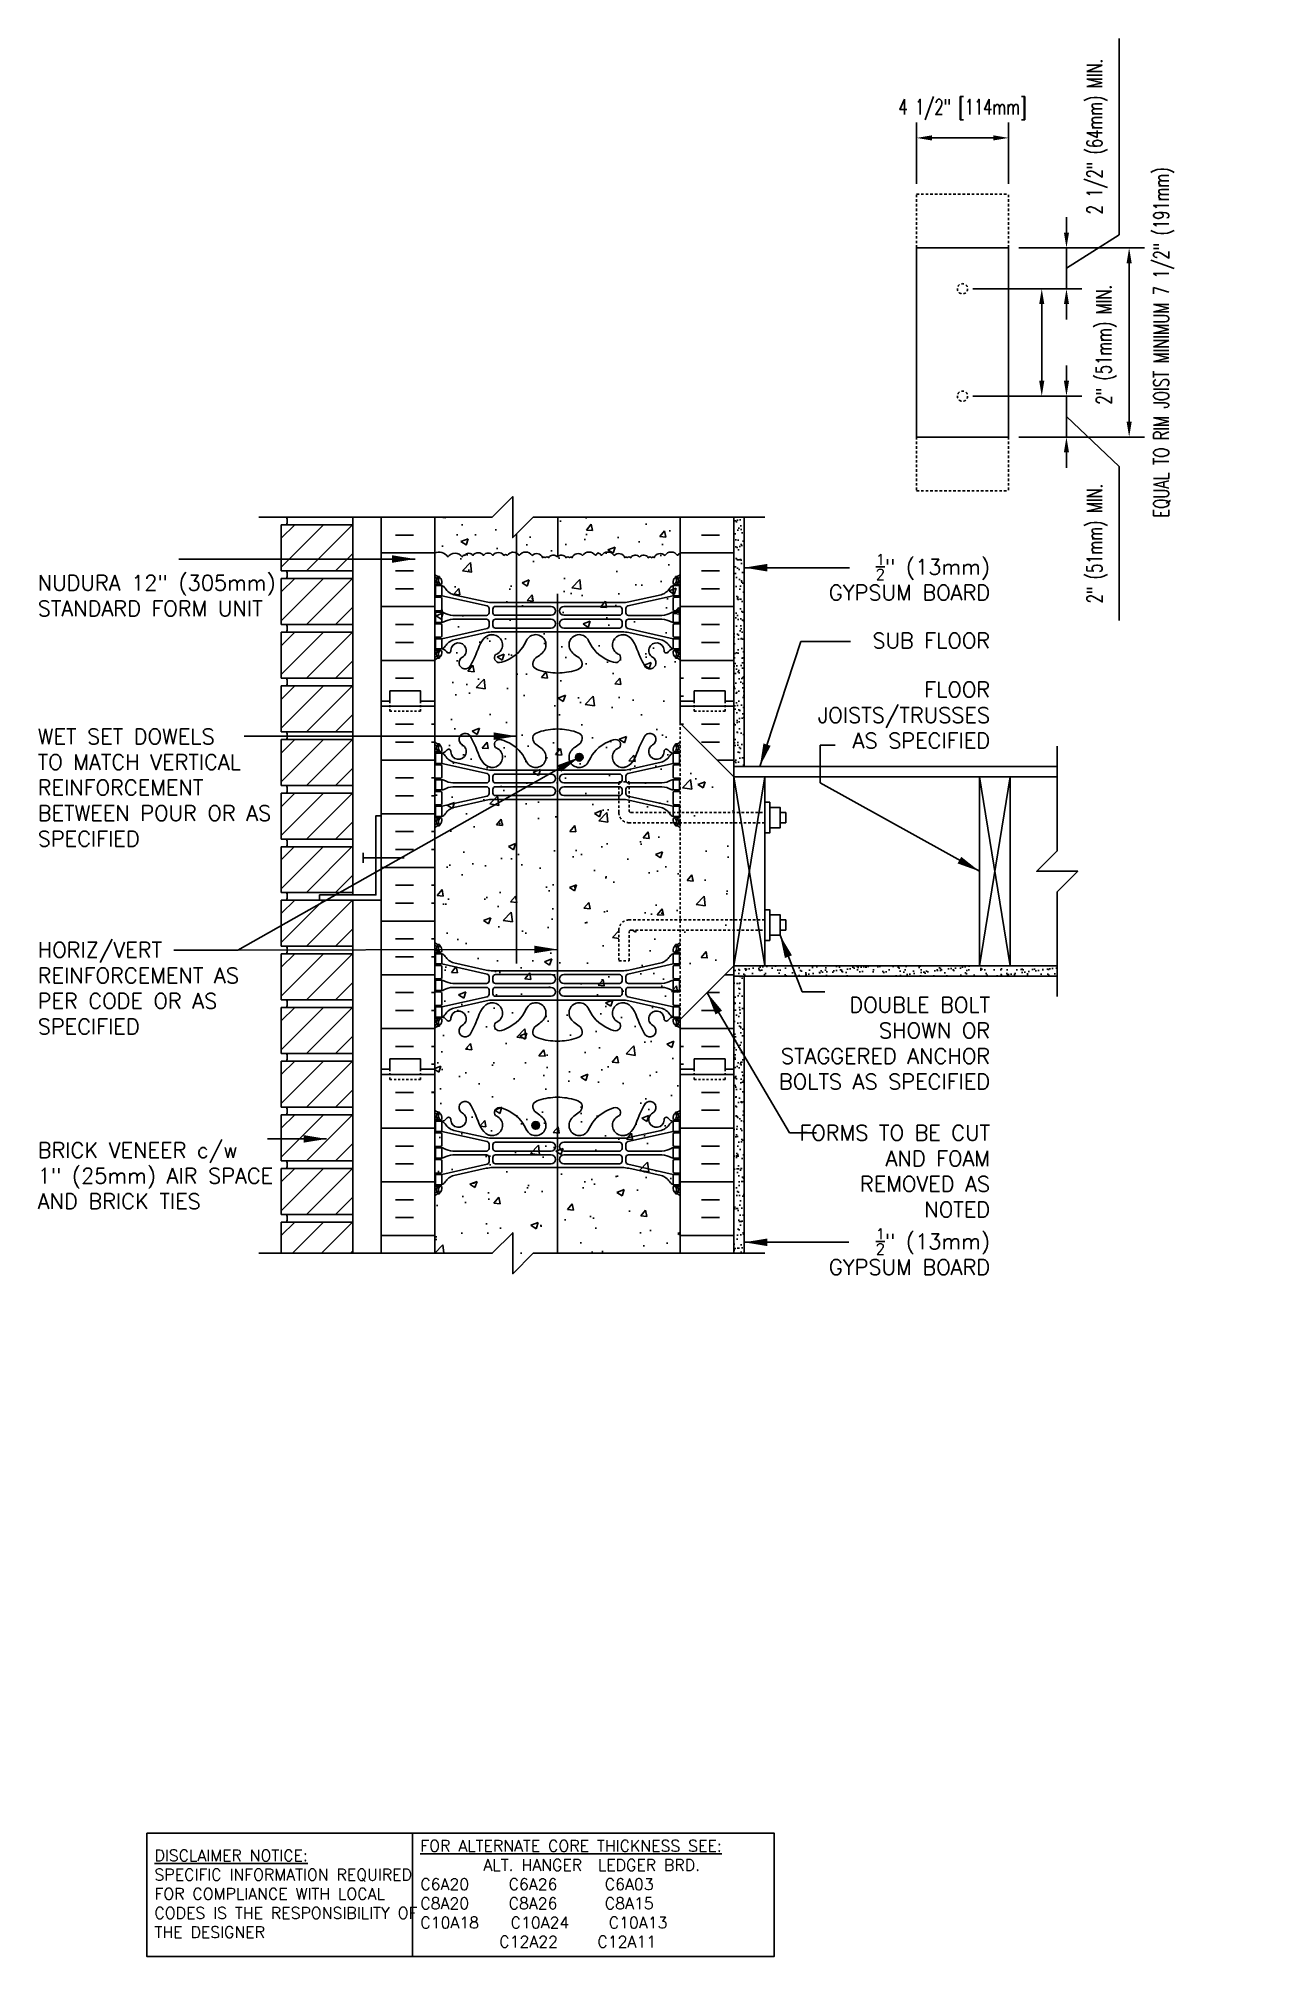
# Model space of a CAD drawing. Header units: inches. Extents: x 155.2 to 215.1, y 95.5 to 189.3.
import ezdxf

# ---------------------------------------------------------------- set-up
doc = ezdxf.new("R2010")
doc.units = ezdxf.units.IN
doc.header["$MEASUREMENT"] = 0
doc.header["$PDMODE"] = 3
doc.header["$PDSIZE"] = 0.0625
doc.linetypes.add('DASHED2', pattern=[0.375, 0.25, -0.125])
doc.linetypes.add('HIDDEN2', pattern=[0.1875, 0.125, -0.0625])
for name, color, linetype in [('HATCH', 12, 'Continuous'), ('LINE15', 9, 'Continuous'), ('LINE18', 9, 'Continuous'), ('line25', 2, 'Continuous'), ('LINE3', 3, 'Continuous'), ('LINE50', 5, 'Continuous'), ('LINE9', 9, 'Continuous'), ('TEXT', 4, 'Continuous'), ('Web_Edge', 9, 'Continuous')]:
    doc.layers.add(name, color=color, linetype=linetype)
doc.styles.add('DIM', font='romans.shx', dxfattribs={"width": 0.7})
doc.styles.add('ROMANS', font='romans.shx', dxfattribs={"height": 0.75})
doc.styles.get("Standard").update_dxf_attribs({"font": 'romans.shx', "height": 0.75})
doc.dimstyles.new('ext_12', dxfattribs={"dimscale": 12, "dimtxt": 0.09375, "dimasz": 0.09375, "dimexe": 0.09375, "dimexo": 0.0625, "dimgap": 0.0625, "dimtad": 1, "dimdec": 1, "dimzin": 3, "dimdsep": 46, "dimlunit": 4, "dimtxsty": 'DIM', "dimcen": 0.09, "dimdle": 0.09375, "dimclrt": 4, "dimadec": 0, "dimazin": 0, "dimtfac": 1, "dimtdec": 1, "dimtmove": 2, "dimatfit": 3, "dimfxl": 1, "dimfrac": 2, "dimtolj": 1, "dimtzin": 0, "dimarcsym": 0})
doc.dimstyles.new('ext_8', dxfattribs={"dimscale": 8, "dimtxt": 0.09375, "dimasz": 0.09375, "dimexe": 0.09375, "dimexo": 0.0625, "dimgap": 0.0625, "dimtad": 1, "dimdec": 1, "dimzin": 3, "dimdsep": 46, "dimlunit": 4, "dimtxsty": 'DIM', "dimcen": 0.09, "dimdle": 0.09375, "dimclrt": 4, "dimadec": 0, "dimazin": 0, "dimtfac": 1, "dimtdec": 1, "dimtmove": 2, "dimatfit": 3, "dimfxl": 1, "dimfrac": 2, "dimtolj": 1, "dimtzin": 0, "dimarcsym": 0})
pattern_1 = [(37.5, (78.10745, 23.5292), (-0.0157483, 0.48170594), [0, -0.38, 0, -0.425, 0, -0.40625]), (7.5, (78.10745, 23.5292), (0.4424442, 0.7055365), [0, -0.205, 0, -0.3425, 0, -0.13125]), (327.5, (77.79995, 23.5292), (0.7785355, 0.0014148), [0, -0.125, 0, -0.45, 0, -0.5875]), (317.5, (77.79995, 23.5292), (0.7515317, 0.219419), [0, -0.0625, 0, -0.295, 0, -0.3375])]
pattern_2 = [(50, (174.5685, 128.8495), (3.5863, -0.31376), [0.375, -4.125]), (355, (174.5685, 128.8495), (-0.69376, 3.76096), [0.3, -3.3]), (100.451, (174.8674, 128.8234), (2.89255, 3.4472), [0.3187, -3.5057]), (46.184, (174.5685, 129.8495), (5.3362, -0.8276), [0.5625, -6.1875]), (96.636, (175.013, 129.7805), (4.6733, 4.8706), [0.47805, -5.25856]), (351.184, (174.5685, 129.8495), (4.6733, 4.8706), [0.45, -4.95]), (21, (175.0685, 129.5995), (2.98454, -2.0131), [0.375, -4.125]), (326, (175.0685, 129.5995), (1.21658, 3.62575), [0.3, -3.3]), (71.451, (175.3172, 129.4317), (4.2011, 1.61265), [0.3187, -3.5057]), (37.5, (174.5685, 128.8495), (0.0608, 1.66447), [0, -3.26, 0, -3.35, 0, -3.3125]), (7.5, (174.5685, 128.8495), (1.31535, 1.97206), [0, -1.91, 0, -3.185, 0, -1.2625]), (327.5, (173.4535, 128.8495), (2.66911, -0.112774), [0, -1.25, 0, -3.9, 0, -5.175]), (317.5, (172.9535, 128.8495), (2.91593, 0.50052), [0, -1.625, 0, -2.59, 0, -3.675])]

msp = doc.modelspace()

# ---------------------------------------------------------------- texts
at = {"layer": 'TEXT', "char_height": 0.75, "style": 'ROMANS'}
for s, insert, width, attachment_point in [('\\A1;{\\H0.7x;\\S1/2;}" (13mm) GYPSUM BOARD', (201.712, 162.906), 8.92675, 6), ('NUDURA 12" (305mm)\\PSTANDARD FORM UNIT', (155.168, 162.004), 11.05043, 4), ('\\A1;{\\H1x;SUB FLOOR}', (201.712, 159.803), 11.43486, 6), ('\\A1;FLOOR JOISTS/TRUSSES \\PAS SPECIFIED', (201.712, 156.164), 11.43486, 6), ('WET SET DOWELS \\PTO MATCH VERTICAL\\PREINFORCEMENT BETWEEN POUR OR AS SPECIFIED', (155.168, 152.619), 12.96959, 4), ('HORIZ/VERT REINFORCEMENT AS PER CODE OR AS SPECIFIED', (155.168, 142.809), 12.96959, 4), ('DOUBLE BOLT SHOWN OR STAGGERED ANCHOR BOLTS AS SPECIFIED', (201.712, 140.117), 11.43486, 6), ('FORMS TO BE CUT AND FOAM REMOVED AS NOTED', (201.712, 133.862), 10.52477, 6), ('BRICK VENEER c/w\\P1" (25mm) AIR SPACE AND BRICK TIES', (155.168, 133.639), 12.96959, 4), ('\\A1;{\\H0.7x;\\S1/2;}" (13mm) GYPSUM BOARD', (201.712, 129.926), 9.12069, 6)]:
    msp.add_mtext(s, dxfattribs=dict(at, insert=insert, width=width, attachment_point=attachment_point))
at = {"layer": 'TEXT', "char_height": 0.5625, "attachment_point": 4}
for s, insert, width in [('{\\LDISCLAIMER NOTICE:}\\PSPECIFIC INFORMATION REQUIRED FOR COMPLIANCE WITH LOCAL CODES IS THE RESPONSIBILITY OF THE DESIGNER', (160.873, 98.53), 14.00235), ('{\\LFOR ALTERNATE CORE THICKNESS SEE:\\P}        ALT. HANGER  LEDGER BRD.\\PC6A20     C6A26      C6A03     \\PC8A20     C8A26      C8A15\\PC10A18    C10A24     C10A13\\P          C12A22     C12A11', (173.865, 98.53), 23.33295)]:
    msp.add_mtext(s, dxfattribs=dict(at, insert=insert, width=width))

# ---------------------------------------------------------------- blocks, each defined once
blk = doc.blocks.new('*D1')
at = {"layer": 'Defpoints', "color": 0, "transparency": 16777216}
for p in [(198.113, 184.385), (198.113, 181.633), (202.613, 181.633)]:
    blk.add_point(p, dxfattribs=at)
at = {"layer": 'TEXT', "color": 0, "lineweight": -2, "transparency": 16777216}
for p, q in [((198.113, 182.133), (198.113, 185.135)), ((202.613, 182.133), (202.613, 185.135)), ((201.863, 184.385), (198.863, 184.385))]:
    blk.add_line(p, q, dxfattribs=at)
at = {"layer": 'TEXT', "color": 0, "transparency": 16777216}
for points in [[(198.863, 184.51), (198.863, 184.26), (198.113, 184.385)], [(201.863, 184.51), (201.863, 184.26), (202.613, 184.385)]]:
    blk.add_solid(points, dxfattribs=at)
at = {"layer": 'TEXT', "color": 4, "transparency": 16777216, "insert": (200.363, 185.771), "char_height": 0.75, "attachment_point": 5, "style": 'DIM'}
blk.add_mtext('\\A1;4 1/2" [114mm]', dxfattribs=at)
blk = doc.blocks.new('*D2')
at = {"layer": 'Defpoints', "color": 0, "transparency": 16777216}
for p in [(202.613, 179.008), (202.613, 169.758), (208.506, 169.758)]:
    blk.add_point(p, dxfattribs=at)
at = {"layer": 'TEXT', "color": 0, "lineweight": -2, "transparency": 16777216}
for p, q in [((203.113, 179.008), (209.256, 179.008)), ((208.506, 178.258), (208.506, 170.508)), ((203.113, 169.758), (209.256, 169.758))]:
    blk.add_line(p, q, dxfattribs=at)
at = {"layer": 'TEXT', "color": 0, "transparency": 16777216}
for points in [[(208.381, 178.258), (208.631, 178.258), (208.506, 179.008)], [(208.381, 170.508), (208.631, 170.508), (208.506, 169.758)]]:
    blk.add_solid(points, dxfattribs=at)
at = {"layer": 'TEXT', "color": 4, "transparency": 16777216, "insert": (210.201, 174.383), "char_height": 0.75, "attachment_point": 5, "rotation": 90, "style": 'DIM'}
blk.add_mtext('\\A1;EQUAL TO RIM JOIST MINIMUM 7 1/2" (191mm) ', dxfattribs=at)
blk = doc.blocks.new('*D3')
at = {"layer": 'Defpoints', "color": 0, "transparency": 16777216}
for p in [(200.363, 171.758), (205.442, 171.758), (202.613, 169.758)]:
    blk.add_point(p, dxfattribs=at)
at = {"layer": 'TEXT', "color": 0, "lineweight": -2, "transparency": 16777216}
for p, q in [((205.442, 172.508), (205.442, 173.258)), ((200.863, 171.758), (206.192, 171.758)), ((205.442, 169.758), (205.442, 171.758)), ((205.442, 169.758), (205.442, 171.758)), ((205.442, 170.758), (208.013, 168.313)), ((203.113, 169.758), (206.192, 169.758)), ((205.442, 169.008), (205.442, 168.258)), ((208.013, 168.313), (208.013, 160.788))]:
    blk.add_line(p, q, dxfattribs=at)
at = {"layer": 'TEXT', "color": 0, "transparency": 16777216}
for points in [[(205.317, 172.508), (205.567, 172.508), (205.442, 171.758)], [(205.317, 169.008), (205.567, 169.008), (205.442, 169.758)]]:
    blk.add_solid(points, dxfattribs=at)
at = {"layer": 'TEXT', "color": 4, "transparency": 16777216, "insert": (206.942, 164.551), "char_height": 0.75, "attachment_point": 5, "rotation": 90, "style": 'DIM'}
blk.add_mtext('\\A1;2" (51mm) MIN.', dxfattribs=at)
blk = doc.blocks.new('*D4')
at = {"layer": 'Defpoints', "color": 0, "transparency": 16777216}
for p in [(200.363, 177.008), (204.234, 177.008), (200.363, 171.758)]:
    blk.add_point(p, dxfattribs=at)
at = {"layer": 'TEXT', "color": 0, "lineweight": -2, "transparency": 16777216}
for p, q in [((200.863, 177.008), (204.984, 177.008)), ((204.234, 172.508), (204.234, 176.258)), ((200.863, 171.758), (204.984, 171.758))]:
    blk.add_line(p, q, dxfattribs=at)
at = {"layer": 'TEXT', "color": 0, "transparency": 16777216}
for points in [[(204.109, 176.258), (204.359, 176.258), (204.234, 177.008)], [(204.109, 172.508), (204.359, 172.508), (204.234, 171.758)]]:
    blk.add_solid(points, dxfattribs=at)
at = {"layer": 'TEXT', "color": 4, "transparency": 16777216, "insert": (207.388, 174.273), "char_height": 0.75, "attachment_point": 5, "rotation": 90, "style": 'DIM'}
blk.add_mtext('\\A1;2" (51mm) MIN.', dxfattribs=at)
blk = doc.blocks.new('*D5')
at = {"layer": 'Defpoints', "color": 0, "transparency": 16777216}
for p in [(202.613, 179.008), (205.442, 179.008), (200.363, 177.008)]:
    blk.add_point(p, dxfattribs=at)
at = {"layer": 'TEXT', "color": 0, "lineweight": -2, "transparency": 16777216}
for p, q in [((208.013, 179.652), (208.013, 189.252)), ((205.442, 179.758), (205.442, 180.508)), ((205.442, 178.008), (208.013, 179.652)), ((203.113, 179.008), (206.192, 179.008)), ((205.442, 177.008), (205.442, 179.008)), ((205.442, 177.008), (205.442, 179.008)), ((200.863, 177.008), (206.192, 177.008)), ((205.442, 176.258), (205.442, 175.508))]:
    blk.add_line(p, q, dxfattribs=at)
at = {"layer": 'TEXT', "color": 0, "transparency": 16777216}
for points in [[(205.317, 179.758), (205.567, 179.758), (205.442, 179.008)], [(205.317, 176.258), (205.567, 176.258), (205.442, 177.008)]]:
    blk.add_solid(points, dxfattribs=at)
at = {"layer": 'TEXT', "color": 4, "transparency": 16777216, "insert": (206.942, 184.452), "char_height": 0.75, "attachment_point": 5, "rotation": 90, "style": 'DIM'}
blk.add_mtext('\\A1;2 1/2" (64mm) MIN.', dxfattribs=at)
blk = doc.blocks.new('12-inch Hinge Pin Web')
at = {"layer": 'Web_Edge'}
for p, q in [((349.823, 208.626), (349.901, 208.626)), ((349.823, 208.526), (350.107, 208.526)), ((349.969, 208.905), (350.059, 208.905)), ((349.969, 208.526), (349.969, 208.456)), ((350.059, 208.905), (350.059, 208.863)), ((350.059, 208.526), (350.059, 208.456)), ((350.169, 208.656), (350.169, 208.588)), ((361.477, 208.656), (361.477, 208.588)), ((361.823, 208.526), (361.54, 208.526)), ((361.677, 208.905), (361.587, 208.905)), ((361.587, 208.905), (361.587, 208.863)), ((361.587, 208.526), (361.587, 208.456)), ((361.677, 208.526), (361.677, 208.456)), ((361.823, 208.626), (361.746, 208.626)), ((349.823, 207.886), (350.107, 207.886)), ((349.969, 207.956), (349.969, 207.886)), ((350.059, 207.956), (350.059, 207.886)), ((352.382, 207.459), (350.164, 207.956)), ((350.169, 207.823), (350.169, 207.288)), ((352.339, 207.658), (350.758, 208.011)), ((352.48, 207.125), (352.48, 207.337)), ((352.666, 207.622), (354.823, 207.622)), ((355.823, 207.622), (352.666, 207.622)), ((352.667, 207.126), (352.667, 207.31)), ((352.792, 207.435), (355.511, 207.435)), ((355.823, 207.622), (358.981, 207.622)), ((358.855, 207.435), (356.135, 207.435)), ((358.981, 207.622), (356.823, 207.622)), ((358.98, 207.126), (358.98, 207.31)), ((359.167, 207.125), (359.167, 207.337)), ((359.265, 207.459), (361.482, 207.956)), ((359.308, 207.658), (360.889, 208.011)), ((361.477, 207.823), (361.477, 207.288)), ((361.823, 207.886), (361.54, 207.886)), ((361.587, 207.956), (361.587, 207.886)), ((361.677, 207.956), (361.677, 207.886)), ((349.823, 207.226), (350.107, 207.226)), ((349.823, 206.586), (350.107, 206.586)), ((349.969, 207.226), (349.969, 207.156)), ((349.969, 206.586), (349.969, 206.656)), ((350.059, 207.226), (350.059, 207.156)), ((350.059, 206.586), (350.059, 206.656)), ((352.382, 206.353), (350.164, 205.856)), ((350.169, 205.988), (350.169, 206.523)), ((352.355, 207), (350.717, 207)), ((352.355, 206.812), (350.717, 206.812)), ((352.48, 206.687), (352.48, 206.475)), ((352.667, 206.686), (352.667, 206.502)), ((352.792, 207.001), (355.511, 207.001)), ((352.792, 206.811), (355.511, 206.811)), ((352.792, 206.377), (355.511, 206.377)), ((358.855, 207.001), (356.135, 207.001)), ((358.855, 206.811), (356.135, 206.811)), ((358.855, 206.377), (356.135, 206.377)), ((358.98, 206.686), (358.98, 206.502)), ((359.167, 206.687), (359.167, 206.475)), ((359.265, 206.353), (361.482, 205.856)), ((359.292, 207), (360.93, 207)), ((359.292, 206.812), (360.93, 206.812)), ((361.477, 205.988), (361.477, 206.523)), ((361.823, 207.226), (361.54, 207.226)), ((361.823, 206.586), (361.54, 206.586)), ((361.587, 207.226), (361.587, 207.156)), ((361.587, 206.586), (361.587, 206.656)), ((361.677, 207.226), (361.677, 207.156)), ((361.677, 206.586), (361.677, 206.656)), ((349.823, 205.926), (350.107, 205.926)), ((349.969, 205.856), (349.969, 205.926)), ((350.059, 205.856), (350.059, 205.926)), ((352.339, 206.154), (350.758, 205.801)), ((352.666, 206.19), (354.823, 206.19)), ((355.823, 206.19), (352.666, 206.19)), ((355.823, 206.19), (358.981, 206.19)), ((358.981, 206.19), (356.823, 206.19)), ((359.308, 206.154), (360.889, 205.801)), ((361.823, 205.926), (361.54, 205.926)), ((361.587, 205.856), (361.587, 205.926)), ((361.677, 205.856), (361.677, 205.926)), ((349.823, 205.286), (350.107, 205.286)), ((349.823, 205.186), (349.901, 205.186)), ((349.969, 205.286), (349.969, 205.356)), ((349.969, 204.907), (350.059, 204.907)), ((350.059, 205.286), (350.059, 205.356)), ((350.059, 204.907), (350.059, 204.949)), ((350.169, 205.156), (350.169, 205.223)), ((361.477, 205.156), (361.477, 205.223)), ((361.823, 205.286), (361.54, 205.286)), ((361.587, 205.286), (361.587, 205.356)), ((361.587, 204.907), (361.587, 204.949)), ((361.677, 204.907), (361.587, 204.907)), ((361.677, 205.286), (361.677, 205.356)), ((361.823, 205.186), (361.746, 205.186)), ((349.969, 199.097), (350.059, 199.097)), ((350.059, 199.097), (350.059, 199.055)), ((350.169, 198.848), (350.169, 198.781)), ((361.477, 198.848), (361.477, 198.781)), ((361.677, 199.097), (361.587, 199.097)), ((361.587, 199.097), (361.587, 199.055)), ((349.823, 198.818), (349.901, 198.818)), ((349.823, 198.718), (350.107, 198.718)), ((349.823, 198.078), (350.107, 198.078)), ((349.969, 198.718), (349.969, 198.648)), ((349.969, 198.148), (349.969, 198.078)), ((350.059, 198.718), (350.059, 198.648)), ((350.059, 198.148), (350.059, 198.078)), ((352.382, 197.652), (350.164, 198.148)), ((350.169, 198.016), (350.169, 197.481)), ((352.339, 197.85), (350.758, 198.203)), ((359.265, 197.652), (361.482, 198.148)), ((359.308, 197.85), (360.889, 198.203)), ((361.477, 198.016), (361.477, 197.481)), ((361.823, 198.718), (361.54, 198.718)), ((361.823, 198.078), (361.54, 198.078)), ((361.587, 198.718), (361.587, 198.648)), ((361.587, 198.148), (361.587, 198.078)), ((361.677, 198.718), (361.677, 198.648)), ((361.677, 198.148), (361.677, 198.078)), ((361.823, 198.818), (361.746, 198.818)), ((349.823, 197.418), (350.107, 197.418)), ((349.969, 197.418), (349.969, 197.348)), ((350.059, 197.418), (350.059, 197.348)), ((352.355, 197.192), (350.717, 197.192)), ((352.355, 197.004), (350.717, 197.004)), ((352.48, 197.317), (352.48, 197.53)), ((352.666, 197.814), (354.823, 197.814)), ((355.823, 197.814), (352.666, 197.814)), ((352.667, 197.318), (352.667, 197.502)), ((352.792, 197.627), (355.511, 197.627)), ((352.792, 197.193), (355.511, 197.193)), ((352.792, 197.003), (355.511, 197.003)), ((355.823, 197.814), (358.981, 197.814)), ((358.855, 197.627), (356.135, 197.627)), ((358.855, 197.193), (356.135, 197.193)), ((358.855, 197.003), (356.135, 197.003)), ((358.981, 197.814), (356.823, 197.814)), ((358.98, 197.318), (358.98, 197.502)), ((359.167, 197.317), (359.167, 197.53)), ((359.292, 197.192), (360.93, 197.192)), ((359.292, 197.004), (360.93, 197.004)), ((361.823, 197.418), (361.54, 197.418)), ((361.587, 197.418), (361.587, 197.348)), ((361.677, 197.418), (361.677, 197.348)), ((349.823, 196.778), (350.107, 196.778)), ((349.823, 196.118), (350.107, 196.118)), ((349.969, 196.778), (349.969, 196.848)), ((349.969, 196.048), (349.969, 196.118)), ((350.059, 196.778), (350.059, 196.848)), ((350.059, 196.048), (350.059, 196.118)), ((352.382, 196.545), (350.164, 196.048)), ((350.169, 196.181), (350.169, 196.716)), ((352.339, 196.347), (350.758, 195.994)), ((352.48, 196.879), (352.48, 196.667)), ((352.666, 196.383), (354.823, 196.383)), ((355.823, 196.383), (352.666, 196.383)), ((352.667, 196.878), (352.667, 196.694)), ((352.792, 196.569), (355.511, 196.569)), ((355.823, 196.383), (358.981, 196.383)), ((358.855, 196.569), (356.135, 196.569)), ((358.981, 196.383), (356.823, 196.383)), ((358.98, 196.878), (358.98, 196.694)), ((359.167, 196.879), (359.167, 196.667)), ((359.265, 196.545), (361.482, 196.048)), ((359.308, 196.347), (360.889, 195.994)), ((361.477, 196.181), (361.477, 196.716)), ((361.823, 196.778), (361.54, 196.778)), ((361.823, 196.118), (361.54, 196.118)), ((361.587, 196.778), (361.587, 196.848)), ((361.587, 196.048), (361.587, 196.118)), ((361.677, 196.778), (361.677, 196.848)), ((361.677, 196.048), (361.677, 196.118)), ((349.823, 195.478), (350.107, 195.478)), ((349.823, 195.378), (349.901, 195.378)), ((349.969, 195.478), (349.969, 195.548)), ((349.969, 195.099), (350.059, 195.099)), ((350.059, 195.478), (350.059, 195.548)), ((350.059, 195.099), (350.059, 195.141)), ((350.169, 195.348), (350.169, 195.416)), ((361.477, 195.348), (361.477, 195.416)), ((361.823, 195.478), (361.54, 195.478)), ((361.587, 195.478), (361.587, 195.548)), ((361.587, 195.099), (361.587, 195.141)), ((361.677, 195.099), (361.587, 195.099)), ((361.677, 195.478), (361.677, 195.548)), ((361.823, 195.378), (361.746, 195.378))]:
    blk.add_line(p, q, dxfattribs=at)
for points in [[(349.864, 207.956), (350.164, 207.956), (350.164, 208.456), (349.864, 208.456)], [(361.782, 207.956), (361.482, 207.956), (361.482, 208.456), (361.782, 208.456)], [(349.864, 205.856), (350.164, 205.856), (350.164, 205.356), (349.864, 205.356)], [(361.782, 205.856), (361.482, 205.856), (361.482, 205.356), (361.782, 205.356)], [(349.864, 198.148), (350.164, 198.148), (350.164, 198.648), (349.864, 198.648)], [(361.782, 198.148), (361.482, 198.148), (361.482, 198.648), (361.782, 198.648)], [(349.864, 196.048), (350.164, 196.048), (350.164, 195.548), (349.864, 195.548)], [(361.782, 196.048), (361.482, 196.048), (361.482, 195.548), (361.782, 195.548)]]:
    blk.add_lwpolyline(points, close=True, dxfattribs=at)
for points in [[(350.164, 206.906), (350.164, 207.156), (349.864, 207.156), (349.864, 206.906)], [(350.164, 206.906), (350.164, 206.656), (349.864, 206.656), (349.864, 206.906)], [(361.482, 206.906), (361.482, 207.156), (361.782, 207.156), (361.782, 206.906)], [(361.482, 206.906), (361.482, 206.656), (361.782, 206.656), (361.782, 206.906)], [(350.164, 197.098), (350.164, 197.348), (349.864, 197.348), (349.864, 197.098)], [(350.164, 197.098), (350.164, 196.848), (349.864, 196.848), (349.864, 197.098)], [(361.482, 197.098), (361.482, 197.348), (361.782, 197.348), (361.782, 197.098)], [(361.482, 197.098), (361.482, 196.848), (361.782, 196.848), (361.782, 197.098)]]:
    blk.add_lwpolyline(points, dxfattribs=at)
for centre, radius, start, end in [((351.309, 209.126), 0.3, 27.59697, 243.94252), ((360.337, 209.126), 0.3, 296.05748, 152.40303), ((350.169, 209.363), 0.5, 226.21089, 250.52878), ((350.169, 209.363), 0.6, 234.78322, 245.07477), ((349.902, 208.646), 0.0196, 269.40316, 15.4901), ((350.163, 208.71), 0.25, 140.11451, 222.46087), ((349.907, 208.8), 0.021, 343.464, 63.99573), ((350.005, 208.841), 0.045, 321.448, 139.1879), ((350.012, 208.572), 0.045, 222.46087, 42.46087), ((349.919, 208.656), 0.25, 0, 70.52878), ((350.163, 208.71), 0.16, 140.00008, 222.46087), ((350.107, 208.588), 0.0625, 270, 0), ((350.127, 208.805), 0.352, 276.12908, 321.53314), ((350.042, 208.113), 0.364, 34.97751, 70.33874), ((350.965, 208.725), 0.743, 212.79192, 253.81071), ((350.504, 208.537), 0.113, 347.81557, 154.05694), ((350.989, 208.532), 0.375, 182.92371, 59.86753), ((352.636, 208.254), 0.5, 246.21387, 71.79367), ((352.982, 208.879), 0.242, 90, 218.23271), ((354.761, 208.254), 0.5, 204.81899, 44.18751), ((356.886, 208.254), 0.5, 135.81249, 335.18101), ((359.011, 208.254), 0.5, 108.20633, 293.78613), ((358.665, 208.879), 0.242, 321.76729, 90), ((360.657, 208.532), 0.375, 120.13247, 357.07629), ((360.682, 208.725), 0.743, 286.18929, 327.20808), ((361.143, 208.537), 0.113, 25.94306, 192.18443), ((361.52, 208.805), 0.352, 218.46686, 263.87092), ((361.605, 208.113), 0.364, 109.66126, 145.02249), ((361.727, 208.656), 0.25, 109.47122, 180), ((361.54, 208.588), 0.0625, 180, 270), ((361.635, 208.572), 0.045, 137.53913, 317.53913), ((361.641, 208.841), 0.045, 40.8121, 218.552), ((361.484, 208.71), 0.16, 317.53913, 39.99992), ((361.477, 209.363), 0.5, 289.47122, 313.78911), ((361.484, 208.71), 0.25, 317.53913, 39.88549), ((361.74, 208.8), 0.021, 116.00427, 196.536), ((361.745, 208.646), 0.0196, 164.5099, 270.59684), ((361.477, 209.363), 0.6, 294.92523, 305.21678), ((350.107, 207.823), 0.0625, 0, 90), ((350.107, 207.288), 0.0625, 270, 0), ((352.666, 209.122), 1.5, 257.41348, 270), ((352.355, 207.337), 0.125, 0, 77.37673), ((352.792, 207.31), 0.125, 90, 180), ((355.511, 207.218), 0.217, 270, 90), ((356.135, 207.218), 0.217, 90, 270), ((358.855, 207.31), 0.125, 0, 90), ((358.981, 209.122), 1.5, 270, 282.58652), ((359.292, 207.337), 0.125, 102.62327, 180), ((361.54, 207.823), 0.0625, 90, 180), ((361.54, 207.288), 0.0625, 180, 270), ((350.107, 206.523), 0.0625, 0, 90), ((350.16, 206.937), 0.219, 60.49375, 88.91995), ((350.16, 206.875), 0.219, 271.08005, 299.50625), ((350.806, 208.167), 1.17, 242.63655, 265.65045), ((350.806, 205.645), 1.17, 94.34955, 117.36345), ((352.355, 207.125), 0.125, 270, 0), ((352.355, 206.687), 0.125, 0, 90), ((352.355, 206.475), 0.125, 282.62327, 0), ((352.792, 207.126), 0.125, 180, 270), ((352.792, 206.686), 0.125, 90, 180), ((352.792, 206.502), 0.125, 180, 270), ((355.511, 206.594), 0.217, 270, 90), ((356.135, 206.594), 0.217, 90, 270), ((358.855, 207.126), 0.125, 270, 360), ((358.855, 206.686), 0.125, 0, 90), ((358.855, 206.502), 0.125, 270, 0), ((359.292, 207.125), 0.125, 180, 270), ((359.292, 206.687), 0.125, 90, 180), ((359.292, 206.475), 0.125, 180, 257.37673), ((360.841, 208.167), 1.17, 274.34955, 297.36345), ((360.841, 205.645), 1.17, 62.63655, 85.65045), ((361.487, 206.937), 0.219, 91.08005, 119.50625), ((361.487, 206.875), 0.219, 240.49375, 268.91995), ((361.54, 206.523), 0.0625, 90, 180), ((350.107, 205.988), 0.0625, 270, 0), ((350.042, 205.699), 0.364, 289.66126, 325.02249), ((350.965, 205.087), 0.743, 106.18929, 147.20808), ((352.666, 204.69), 1.5, 90, 102.58652), ((358.981, 204.69), 1.5, 77.41348, 90), ((360.682, 205.087), 0.743, 32.79192, 73.81071), ((361.605, 205.699), 0.364, 214.97751, 250.33874), ((361.54, 205.988), 0.0625, 180, 270), ((350.169, 204.449), 0.6, 114.92523, 125.21678), ((350.169, 204.449), 0.5, 109.47122, 133.78911), ((349.902, 205.166), 0.0196, 344.5099, 90.59684), ((350.163, 205.101), 0.25, 137.53913, 219.88549), ((349.907, 205.012), 0.021, 296.00427, 16.536), ((350.005, 204.97), 0.045, 220.8121, 38.552), ((350.012, 205.24), 0.045, 317.53913, 137.53913), ((350.163, 205.101), 0.16, 137.53913, 219.99992), ((349.919, 205.156), 0.25, 289.47122, 360), ((350.107, 205.223), 0.0625, 360, 90), ((361.54, 205.223), 0.0625, 90, 180), ((361.727, 205.156), 0.25, 180, 250.52878), ((361.635, 205.24), 0.045, 42.46087, 222.46087), ((361.641, 204.97), 0.045, 141.448, 319.1879), ((361.484, 205.101), 0.16, 320.00008, 42.46087), ((361.477, 204.449), 0.5, 46.21089, 70.52878), ((361.484, 205.101), 0.25, 320.11451, 42.46087), ((361.74, 205.012), 0.021, 163.464, 243.99573), ((361.745, 205.166), 0.0196, 89.40316, 195.4901), ((361.477, 204.449), 0.6, 54.78322, 65.07477), ((350.169, 199.555), 0.5, 226.21089, 250.52878), ((350.169, 199.555), 0.6, 234.78322, 245.07477), ((349.902, 198.838), 0.0196, 269.40316, 15.4901), ((350.163, 198.903), 0.25, 140.11451, 222.46087), ((349.907, 198.992), 0.021, 343.464, 63.99573), ((350.005, 199.034), 0.045, 321.448, 139.1879), ((349.919, 198.848), 0.25, 0, 70.52878), ((350.163, 198.903), 0.16, 140.00008, 222.46087), ((361.727, 198.848), 0.25, 109.47122, 180), ((361.641, 199.034), 0.045, 40.8121, 218.552), ((361.484, 198.903), 0.16, 317.53913, 39.99992), ((361.477, 199.555), 0.5, 289.47122, 313.78911), ((361.484, 198.903), 0.25, 317.53913, 39.88549), ((361.74, 198.992), 0.021, 116.00427, 196.536), ((361.745, 198.838), 0.0196, 164.5099, 270.59684), ((361.477, 199.555), 0.6, 294.92523, 305.21678), ((350.012, 198.764), 0.045, 222.46087, 42.46087), ((350.107, 198.781), 0.0625, 270, 0), ((350.107, 198.016), 0.0625, 0, 90), ((350.042, 198.306), 0.364, 34.97751, 70.33874), ((350.965, 198.917), 0.743, 212.79192, 253.81071), ((360.682, 198.917), 0.743, 286.18929, 327.20808), ((361.605, 198.306), 0.364, 109.66126, 145.02249), ((361.54, 198.781), 0.0625, 180, 270), ((361.54, 198.016), 0.0625, 90, 180), ((361.635, 198.764), 0.045, 137.53913, 317.53913), ((350.107, 197.481), 0.0625, 270, 0), ((350.16, 197.13), 0.219, 60.49375, 88.91995), ((350.806, 198.359), 1.17, 242.63655, 265.65045), ((350.806, 195.837), 1.17, 94.34955, 117.36345), ((352.666, 199.314), 1.5, 257.41348, 270), ((352.355, 197.317), 0.125, 270, 0), ((352.355, 196.879), 0.125, 0, 90), ((352.355, 197.53), 0.125, 0, 77.37673), ((352.792, 197.502), 0.125, 90, 180), ((352.792, 197.318), 0.125, 180, 270), ((352.792, 196.878), 0.125, 90, 180), ((355.511, 197.41), 0.217, 270, 90), ((355.511, 196.786), 0.217, 270, 90), ((356.135, 197.41), 0.217, 90, 270), ((356.135, 196.786), 0.217, 90, 270), ((358.855, 197.502), 0.125, 0, 90), ((358.855, 197.318), 0.125, 270, 360), ((358.855, 196.878), 0.125, 0, 90), ((358.981, 199.314), 1.5, 270, 282.58652), ((359.292, 197.53), 0.125, 102.62327, 180), ((359.292, 197.317), 0.125, 180, 270), ((359.292, 196.879), 0.125, 90, 180), ((360.841, 198.359), 1.17, 274.34955, 297.36345), ((360.841, 195.837), 1.17, 62.63655, 85.65045), ((361.487, 197.13), 0.219, 91.08005, 119.50625), ((361.54, 197.481), 0.0625, 180, 270), ((350.107, 196.716), 0.0625, 0, 90), ((350.107, 196.181), 0.0625, 270, 0), ((350.16, 197.067), 0.219, 271.08005, 299.50625), ((352.666, 194.883), 1.5, 90, 102.58652), ((352.355, 196.667), 0.125, 282.62327, 0), ((352.636, 195.75), 0.5, 288.20633, 113.78613), ((352.792, 196.694), 0.125, 180, 270), ((354.761, 195.75), 0.5, 315.81249, 155.18101), ((356.886, 195.75), 0.5, 24.81899, 224.18751), ((359.011, 195.75), 0.5, 66.21387, 251.79367), ((358.855, 196.694), 0.125, 270, 0), ((358.981, 194.883), 1.5, 77.41348, 90), ((359.292, 196.667), 0.125, 180, 257.37673), ((361.487, 197.067), 0.219, 240.49375, 268.91995), ((361.54, 196.716), 0.0625, 90, 180), ((361.54, 196.181), 0.0625, 180, 270), ((350.169, 194.641), 0.6, 114.92523, 125.21678), ((350.169, 194.641), 0.5, 109.47122, 133.78911), ((349.902, 195.359), 0.0196, 344.5099, 90.59684), ((350.163, 195.294), 0.25, 137.53913, 219.88549), ((349.907, 195.204), 0.021, 296.00427, 16.536), ((350.005, 195.163), 0.045, 220.8121, 38.552), ((350.012, 195.432), 0.045, 317.53913, 137.53913), ((350.163, 195.294), 0.16, 137.53913, 219.99992), ((349.919, 195.348), 0.25, 289.47122, 360), ((350.107, 195.416), 0.0625, 360, 90), ((350.042, 195.891), 0.364, 289.66126, 325.02249), ((350.127, 195.199), 0.352, 38.46686, 83.87092), ((350.965, 195.28), 0.743, 106.18929, 147.20808), ((350.504, 195.467), 0.113, 205.94306, 12.18443), ((350.989, 195.472), 0.375, 300.13247, 177.07629), ((351.309, 194.878), 0.3, 116.05748, 332.40303), ((352.982, 195.125), 0.242, 141.76729, 270), ((358.665, 195.125), 0.242, 270, 38.23271), ((360.337, 194.878), 0.3, 207.59697, 63.94252), ((360.657, 195.472), 0.375, 2.92371, 239.86753), ((360.682, 195.28), 0.743, 32.79192, 73.81071), ((361.143, 195.467), 0.113, 167.81557, 334.05694), ((361.52, 195.199), 0.352, 96.12908, 141.53314), ((361.605, 195.891), 0.364, 214.97751, 250.33874), ((361.54, 195.416), 0.0625, 90, 180), ((361.727, 195.348), 0.25, 180, 250.52878), ((361.635, 195.432), 0.045, 42.46087, 222.46087), ((361.641, 195.163), 0.045, 141.448, 319.1879), ((361.484, 195.294), 0.16, 320.00008, 42.46087), ((361.477, 194.641), 0.5, 46.21089, 70.52878), ((361.484, 195.294), 0.25, 320.11451, 42.46087), ((361.74, 195.204), 0.021, 163.464, 243.99573), ((361.745, 195.359), 0.0196, 89.40316, 195.4901), ((361.477, 194.641), 0.6, 54.78322, 65.07477)]:
    blk.add_arc(centre, radius, start, end, dxfattribs=at)
for points, knots in [([(351.575, 209.265), (351.661, 209.098), (351.914, 208.608), (352.128, 207.859), (352.538, 207.764), (352.595, 207.756)], [0, 0, 0, 0, 0.579211, 1.703896, 1.875321, 1.875321, 1.875321, 1.875321]), ([(355.119, 208.603), (355.012, 208.766), (354.652, 208.856), (354.575, 209.352), (355.123, 209.588), (355.527, 209.616), (355.823, 209.637)], [0.229407, 0.229407, 0.229407, 0.229407, 0.844432, 1.128849, 1.464331, 2.389004, 2.389004, 2.389004, 2.389004]), ([(356.527, 208.603), (356.635, 208.766), (356.995, 208.856), (357.072, 209.352), (356.524, 209.588), (356.12, 209.616), (355.823, 209.637)], [0.229407, 0.229407, 0.229407, 0.229407, 0.844432, 1.128849, 1.464331, 2.389004, 2.389004, 2.389004, 2.389004]), ([(360.072, 209.265), (359.986, 209.098), (359.733, 208.608), (359.519, 207.859), (359.109, 207.764), (359.052, 207.756)], [0, 0, 0, 0, 0.579211, 1.703896, 1.875321, 1.875321, 1.875321, 1.875321]), ([(352.982, 209.121), (353.103, 209.123), (353.937, 208.766), (354.176, 208.309), (354.317, 208.026)], [0.038125, 0.038125, 0.038125, 0.038125, 0.320663, 1.258119, 1.258119, 1.258119, 1.258119]), ([(358.665, 209.121), (358.544, 209.123), (357.71, 208.766), (357.471, 208.309), (357.33, 208.026)], [0.038125, 0.038125, 0.038125, 0.038125, 0.320663, 1.258119, 1.258119, 1.258119, 1.258119]), ([(351.575, 194.739), (351.661, 194.906), (351.914, 195.396), (352.128, 196.145), (352.538, 196.24), (352.595, 196.248)], [0, 0, 0, 0, 0.579211, 1.703896, 1.875321, 1.875321, 1.875321, 1.875321]), ([(360.072, 194.739), (359.986, 194.906), (359.733, 195.396), (359.519, 196.145), (359.109, 196.24), (359.052, 196.248)], [0, 0, 0, 0, 0.579211, 1.703896, 1.875321, 1.875321, 1.875321, 1.875321]), ([(352.982, 194.883), (353.103, 194.881), (353.937, 195.239), (354.176, 195.695), (354.317, 195.979)], [0.038125, 0.038125, 0.038125, 0.038125, 0.320663, 1.258119, 1.258119, 1.258119, 1.258119]), ([(355.119, 195.401), (355.012, 195.238), (354.652, 195.148), (354.575, 194.652), (355.123, 194.416), (355.527, 194.388), (355.823, 194.367)], [0.229407, 0.229407, 0.229407, 0.229407, 0.844432, 1.128849, 1.464331, 2.389004, 2.389004, 2.389004, 2.389004]), ([(356.527, 195.401), (356.635, 195.238), (356.995, 195.148), (357.072, 194.652), (356.524, 194.416), (356.12, 194.388), (355.823, 194.367)], [0.229407, 0.229407, 0.229407, 0.229407, 0.844432, 1.128849, 1.464331, 2.389004, 2.389004, 2.389004, 2.389004]), ([(358.665, 194.883), (358.544, 194.881), (357.71, 195.239), (357.471, 195.695), (357.33, 195.979)], [0.038125, 0.038125, 0.038125, 0.038125, 0.320663, 1.258119, 1.258119, 1.258119, 1.258119])]:
    blk.add_open_spline(points, degree=3, knots=knots, dxfattribs=at)
for points in [[(352.667, 207.131), (352.667, 207.305)], [(358.98, 207.131), (358.98, 207.305)], [(352.667, 206.681), (352.667, 206.507)], [(358.98, 206.681), (358.98, 206.507)], [(352.667, 197.323), (352.667, 197.497)], [(358.98, 197.323), (358.98, 197.497)], [(352.667, 196.873), (352.667, 196.699)], [(358.98, 196.873), (358.98, 196.699)]]:
    blk.add_open_spline(points, degree=1, dxfattribs=at)

# ---------------------------------------------------------------- dimensions: what is measured, and where the dimension line sits
at = {"layer": 'TEXT'}
for base, p1, p2, text, override, picture, middle in [((205.442, 179.008), (200.363, 177.008), (202.613, 179.008), '2 1/2" (64mm) MIN.', {"dimtmove": 1}, '*D5', (208.013, 180.152)), ((204.234, 177.008), (200.363, 171.758), (200.363, 177.008), '2" (51mm) MIN.', {"dimtmove": 2}, '*D4', (207.388, 174.273)), ((205.442, 171.758), (202.613, 169.758), (200.363, 171.758), '2" (51mm) MIN.', {"dimtmove": 1}, '*D3', (208.013, 167.813))]:
    dim = msp.add_linear_dim(base=base, p1=p1, p2=p2, angle=90, text=text, dimstyle='ext_8', override=override, dxfattribs=at)
    dim.commit()
    dim.dimension.update_dxf_attribs({"geometry": picture, "text_midpoint": middle, "dimtype": 160})
dim = msp.add_linear_dim(base=(198.113, 184.385), p1=(202.613, 181.633), p2=(198.113, 181.633), dimstyle='ext_8', dxfattribs=at)
dim.commit()
dim.dimension.update_dxf_attribs({"geometry": '*D1', "text_midpoint": (200.363, 185.771), "dimtype": 160})
dim = msp.add_linear_dim(base=(208.506, 169.758), p1=(202.613, 179.008), p2=(202.613, 169.758), angle=90, text='EQUAL TO RIM JOIST MINIMUM 7 1/2" (191mm) ', dimstyle='ext_8', dxfattribs=at)
dim.commit()
dim.dimension.update_dxf_attribs({"geometry": '*D2', "text_midpoint": (210.201, 174.383), "dimtype": 160})

# ---------------------------------------------------------------- hatches: boundary and pattern name
at = {"layer": 'HATCH'}
h = msp.add_hatch(dxfattribs=at)
h.set_pattern_fill('AR-CONC', color=256, scale=0.5, style=0)
h.set_pattern_definition(pattern_2)
h.paths.add_polyline_path([(183.34, 163.97, -0.520567), (183.866, 163.86, -0.520567), (183.976, 163.86, -0.520567), (184.147, 163.86, -0.520567), (184.576, 163.884, -0.520567), (185.004, 163.86, -0.520567), (185.175, 163.86, -0.520567), (185.286, 163.86, -0.520567), (185.812, 163.97, -0.520567), (186.436, 163.97, -0.123998), (186.569, 164.085), (186.569, 165.846), (179.381, 165.846), (178.381, 164.846), (178.381, 166.846), (177.381, 165.846), (174.569, 165.846), (174.569, 164.092, -0.34551), (175.213, 163.897, -0.520567), (175.91, 163.897, -0.520567), (176.033, 163.97, -0.520567), (176.437, 163.97, -0.520567), (176.951, 163.97, -0.520567), (177.404, 163.97, -0.520567), (177.954, 163.97, -0.520567), (178.114, 163.97, -0.520567), (178.701, 163.97, -0.520567), (179.325, 163.97, -0.520567), (179.851, 163.86, -0.520567), (179.962, 163.86, -0.520567), (180.133, 163.86, -0.520567), (180.561, 163.884, -0.520567), (180.99, 163.86, -0.520567), (181.161, 163.86, -0.520567), (181.271, 163.86, -0.520567), (181.798, 163.97, -0.520567), (182.422, 163.97, -0.135269), (182.569, 164.091, -0.135269), (182.715, 163.97, -0.520567)])
h = msp.add_hatch(dxfattribs=at)
h.set_pattern_fill('ANSI31', color=256, scale=8, style=0)
h.set_pattern_definition([(45, (93.2841, 75.2623), (-0.707107, 0.707107), [])])
h.paths.add_polyline_path([(170.569, 165.849), (167.069, 165.849), (167.069, 165.84), (170.569, 165.84)])
h = msp.add_hatch(dxfattribs=at)
h.set_pattern_fill('ANSI31', color=256, scale=8, style=0)
h.set_pattern_definition([(45, (93.2841, 72.6373), (-0.707107, 0.707107), [])])
h.paths.add_polyline_path([(170.569, 163.215), (170.569, 165.465), (167.069, 165.465), (167.069, 163.215)])
h = msp.add_hatch(dxfattribs=at)
h.set_pattern_fill('AR-SAND', color=256, scale=0.25, style=0)
h.set_pattern_definition(pattern_1)
h.paths.add_polyline_path([(189.694, 165.849), (189.194, 165.849), (189.194, 156.849), (189.194, 153.649), (189.694, 153.649)])
h = msp.add_hatch(dxfattribs=at)
h.set_pattern_fill('AR-CONC', color=256, scale=0.5, style=0)
h.set_pattern_definition(pattern_2)
h.paths.add_polyline_path([(180.99, 163.86, 0.520567), (180.561, 163.884, 0.520567), (180.133, 163.86, 0.520567), (179.962, 163.86, 0.520567), (179.851, 163.86, 0.520567), (179.325, 163.97, 0.520567), (178.701, 163.97, 0.520567), (178.114, 163.97, 0.520567), (177.954, 163.97, 0.520567), (177.404, 163.97, 0.520567), (176.951, 163.97, 0.520567), (176.437, 163.97, 0.520567), (176.033, 163.97, 0.520567), (175.91, 163.897, 0.520567), (175.213, 163.897, 0.34551), (174.569, 164.092), (174.569, 156.849), (174.569, 138.849), (174.569, 129.849), (177.381, 129.849), (178.381, 130.849), (178.381, 128.849), (179.381, 129.849), (186.569, 129.849), (186.569, 138.849), (186.569, 141.274), (186.569, 145.649), (184.165, 145.649, 0.414214), (184.065, 145.549), (184.065, 144.149), (183.565, 144.149), (183.565, 145.649, -0.414214), (184.065, 146.149), (186.569, 146.149), (186.569, 150.899), (184.065, 150.899, -0.414214), (183.565, 151.399), (183.565, 152.899), (184.065, 152.899), (184.065, 151.499, 0.414214), (184.165, 151.399), (186.569, 151.399), (186.569, 155.774), (186.569, 164.085, 0.123998), (186.436, 163.97, 0.520567), (185.812, 163.97, 0.520567), (185.286, 163.86, 0.520567), (185.175, 163.86, 0.520567), (185.004, 163.86, 0.520567), (184.576, 163.884, 0.520567), (184.147, 163.86, 0.520567), (183.976, 163.86, 0.520567), (183.866, 163.86, 0.520567), (183.34, 163.97, 0.520567), (182.715, 163.97, 0.135269), (182.569, 164.091, 0.135269), (182.422, 163.97, 0.520567), (181.798, 163.97, 0.520567), (181.271, 163.86, 0.520567), (181.161, 163.86, 0.520567)])
h = msp.add_hatch(dxfattribs=at)
h.set_pattern_fill('ANSI31', color=256, scale=8, style=0)
h.set_pattern_definition([(45, (93.2841, 70.0123), (-0.707107, 0.707107), [])])
h.paths.add_polyline_path([(170.569, 160.59), (170.569, 162.84), (167.069, 162.84), (167.069, 160.59)])
h = msp.add_hatch(dxfattribs=at)
h.set_pattern_fill('ANSI31', color=256, scale=8, style=0)
h.set_pattern_definition([(45, (93.2841, 67.3873), (-0.707107, 0.707107), [])])
h.paths.add_polyline_path([(170.569, 157.965), (170.569, 160.215), (167.069, 160.215), (167.069, 157.965)])
h = msp.add_hatch(dxfattribs=at)
h.set_pattern_fill('ANSI31', color=256, scale=8, style=0)
h.set_pattern_definition([(45, (93.2841, 64.7623), (-0.707107, 0.707107), [])])
h.paths.add_polyline_path([(170.569, 155.34), (170.569, 157.59), (167.069, 157.59), (167.069, 155.34)])
h = msp.add_hatch(dxfattribs=at)
h.set_pattern_fill('INSUL', color=256, scale=7, style=0)
h.set_pattern_definition([(0, (-2751.593, -258.16), (0, 2.625), []), (0, (-2751.593, -257.285), (0, 2.625), [0.875, -0.875]), (0, (-2751.593, -256.41), (0, 2.625), [0.875, -0.875])])
h.paths.add_polyline_path([(171.944, 138.849), (172.381, 138.849), (172.381, 139.349), (173.881, 139.349), (173.881, 138.849), (174.569, 138.849), (174.569, 156.849), (173.881, 156.849), (173.881, 157.349), (172.381, 157.349), (172.381, 156.849), (171.944, 156.849)])
h = msp.add_hatch(dxfattribs=at)
h.set_pattern_fill('INSUL', color=256, scale=7, style=0)
h.set_pattern_definition([(180, (3112.73, -258.16), (0, 2.625), []), (180, (3112.73, -257.285), (0, 2.625), [0.875, -0.875]), (180, (3112.73, -256.41), (0, 2.625), [0.875, -0.875])])
h.paths.add_polyline_path([(189.194, 143.899), (186.569, 141.274), (186.569, 138.849), (187.256, 138.849), (187.256, 139.349), (188.756, 139.349), (188.756, 138.849), (189.194, 138.849)])
h.paths.add_polyline_path([(186.569, 155.774), (189.194, 153.149), (189.194, 156.849), (188.756, 156.849), (188.756, 157.349), (187.256, 157.349), (187.256, 156.849), (186.569, 156.849)])
h = msp.add_hatch(dxfattribs=at)
h.set_pattern_fill('ANSI31', color=256, scale=8, style=0)
h.set_pattern_definition([(45, (93.2841, 62.1373), (-0.707107, 0.707107), [])])
h.paths.add_polyline_path([(170.569, 152.715), (170.569, 154.965), (167.069, 154.965), (167.069, 152.715)])
h = msp.add_hatch(dxfattribs=at)
h.set_pattern_fill('AR-CONC', color=256, scale=0.5, style=0)
h.set_pattern_definition([(50, (53.1445, -6.7397), (3.5863, -0.31376), [0.375, -4.125]), (355, (53.1445, -6.7397), (-0.693757, 3.76096), [0.3, -3.3]), (100.4514, (53.4433, -6.766), (2.892547, 3.4472), [0.3187, -3.50571]), (46.1842, (53.1445, -5.7397), (5.336205, -0.827595), [0.5625, -6.1875]), (96.6356, (53.589, -5.8087), (4.67331, 4.87059), [0.47805, -5.25856]), (351.1842, (53.1445, -5.74), (4.67331, 4.8706), [0.45, -4.95]), (21, (53.6445, -5.9897), (2.984535, -2.013094), [0.375, -4.125]), (326, (53.6445, -5.9897), (1.216577, 3.62575), [0.3, -3.3]), (71.4514, (53.8932, -6.1575), (4.201113, 1.61265), [0.3187, -3.50571]), (37.5, (53.1445, -6.7397), (0.060799, 1.664469), [0, -3.26, 0, -3.35, 0, -3.3125]), (7.5, (53.1445, -6.7397), (1.315348, 1.972059), [0, -1.91, 0, -3.185, 0, -1.2625]), (327.5, (52.0295, -6.7397), (2.669112, -0.112774), [0, -1.25, 0, -3.9, 0, -5.175]), (317.5, (51.5295, -6.7397), (2.91593, 0.500525), [0, -1.625, 0, -2.59, 0, -3.675])])
h.paths.add_polyline_path([(189.194, 150.587), (186.569, 150.587), (186.569, 146.462), (189.194, 146.462)])
h.paths.add_polyline_path([(189.194, 145.024), (189.194, 145.962), (186.569, 145.962), (186.569, 142.399)])
h.paths.add_polyline_path([(186.569, 154.649), (186.569, 151.087), (189.194, 151.087), (189.194, 152.024)])
h = msp.add_hatch(dxfattribs=at)
h.set_pattern_fill('ANSI31', color=256, scale=8, style=0)
h.set_pattern_definition([(45, (93.2841, 59.5123), (-0.707107, 0.707107), [])])
h.paths.add_polyline_path([(170.569, 150.09), (170.569, 152.34), (167.069, 152.34), (167.069, 150.09)])
h = msp.add_hatch(dxfattribs=at)
h.set_pattern_fill('ANSI31', color=256, scale=8, style=0)
h.set_pattern_definition([(45, (93.2841, 54.2921), (-0.707107, 0.707107), [])])
h.paths.add_polyline_path([(170.569, 144.87), (170.569, 147.12), (167.069, 147.12), (167.069, 144.87)])
h = msp.add_hatch(dxfattribs=at)
h.set_pattern_fill('ANSI31', color=256, scale=8, style=0)
h.set_pattern_definition([(45, (93.2841, 51.6671), (-0.707107, 0.707107), [])])
h.paths.add_polyline_path([(170.569, 142.245), (170.569, 144.495), (167.069, 144.495), (167.069, 142.245)])
h = msp.add_hatch(dxfattribs=at)
h.set_pattern_fill('AR-SAND', color=256, scale=0.25, style=0)
h.set_pattern_definition(pattern_1)
h.paths.add_polyline_path([(204.99, 143.399), (204.99, 143.899), (189.194, 143.899), (189.194, 143.399)])
h = msp.add_hatch(dxfattribs=at)
h.set_pattern_fill('AR-SAND', color=256, scale=0.25, style=0)
h.set_pattern_definition(pattern_1)
h.paths.add_polyline_path([(189.694, 143.399), (189.194, 143.399), (189.194, 138.849), (189.194, 129.849), (189.694, 129.849)])
h = msp.add_hatch(dxfattribs=at)
h.set_pattern_fill('ANSI31', color=256, scale=8, style=0)
h.set_pattern_definition([(45, (93.2841, 49.0421), (-0.707107, 0.707107), [])])
h.paths.add_polyline_path([(170.569, 139.62), (170.569, 141.87), (167.069, 141.87), (167.069, 139.62)])
h = msp.add_hatch(dxfattribs=at)
h.set_pattern_fill('ANSI31', color=256, scale=8, style=0)
h.set_pattern_definition([(45, (93.2841, 46.4171), (-0.707107, 0.707107), [])])
h.paths.add_polyline_path([(170.569, 136.995), (170.569, 139.245), (167.069, 139.245), (167.069, 136.995)])
h = msp.add_hatch(dxfattribs=at)
h.set_pattern_fill('ANSI31', color=256, scale=8, style=0)
h.set_pattern_definition([(45, (93.2841, 43.7921), (-0.707107, 0.707107), [])])
h.paths.add_polyline_path([(170.569, 134.37), (170.569, 136.62), (167.069, 136.62), (167.069, 134.37)])
h = msp.add_hatch(dxfattribs=at)
h.set_pattern_fill('ANSI31', color=256, scale=8, style=0)
h.set_pattern_definition([(45, (93.2841, 41.1671), (-0.707107, 0.707107), [])])
h.paths.add_polyline_path([(170.569, 131.745), (170.569, 133.995), (167.069, 133.995), (167.069, 131.745)])
h = msp.add_hatch(dxfattribs=at)
h.set_pattern_fill('ANSI31', color=256, scale=8, style=0)
h.set_pattern_definition([(45, (93.2841, 38.5421), (-0.707107, 0.707107), [])])
h.paths.add_polyline_path([(167.069, 129.849), (170.569, 129.849), (170.569, 131.37), (167.069, 131.37)])
at = {"layer": 'LINE3'}
for points in [[(181.444, 154.102, 1), (181.819, 154.102, 1)], [(179.319, 136.102, 1), (179.694, 136.102, 1)]]:
    msp.add_hatch(color=256, dxfattribs=at).paths.add_polyline_path(points)

# ---------------------------------------------------------------- linework, layer by layer
at = {"layer": 'HATCH'}
for p, q in [((172.657, 165.84), (173.532, 165.84)), ((188.48, 165.84), (187.605, 165.84)), ((172.657, 164.965), (173.532, 164.965)), ((188.48, 164.965), (187.605, 164.965)), ((171.944, 164.09), (174.569, 164.09)), ((172.657, 163.215), (173.532, 163.215)), ((189.194, 164.09), (186.569, 164.09)), ((188.48, 163.215), (187.605, 163.215)), ((172.657, 162.34), (173.532, 162.34)), ((188.48, 162.34), (187.605, 162.34)), ((171.944, 161.465), (174.569, 161.465)), ((189.194, 161.465), (186.569, 161.465)), ((172.657, 160.59), (173.532, 160.59)), ((188.48, 160.59), (187.605, 160.59)), ((172.657, 159.715), (173.532, 159.715)), ((188.48, 159.715), (187.605, 159.715)), ((171.944, 158.84), (174.569, 158.84)), ((189.194, 158.84), (186.569, 158.84)), ((172.657, 157.965), (173.532, 157.965)), ((186.73, 157.965), (186.569, 157.965)), ((188.48, 157.965), (187.605, 157.965)), ((186.73, 157.09), (186.569, 157.09)), ((202.694, 153.149), (201.194, 143.899)), ((201.194, 153.149), (202.694, 143.899)), ((167.069, 149.086), (167.697, 149.715)), ((167.069, 147.672), (169.112, 149.715)), ((168.306, 147.495), (170.526, 149.715)), ((169.72, 147.495), (170.569, 148.344)), ((171.944, 138.59), (174.569, 138.59)), ((189.194, 138.59), (186.569, 138.59)), ((172.657, 137.715), (173.532, 137.715)), ((174.407, 137.734), (174.569, 137.734)), ((174.407, 137.715), (174.569, 137.715)), ((188.48, 137.715), (187.605, 137.715)), ((172.657, 136.84), (173.532, 136.84)), ((188.48, 136.84), (187.605, 136.84)), ((171.944, 135.965), (174.569, 135.965)), ((172.657, 135.09), (173.532, 135.09)), ((189.194, 135.965), (186.569, 135.965)), ((188.48, 135.09), (187.605, 135.09)), ((172.657, 134.215), (173.532, 134.215)), ((188.48, 134.215), (187.605, 134.215)), ((171.944, 133.34), (174.569, 133.34)), ((189.194, 133.34), (186.569, 133.34)), ((172.657, 132.465), (173.532, 132.465)), ((188.48, 132.465), (187.605, 132.465)), ((172.657, 131.59), (173.532, 131.59)), ((188.48, 131.59), (187.605, 131.59)), ((171.944, 130.715), (174.569, 130.715)), ((189.194, 130.715), (186.569, 130.715))]:
    msp.add_line(p, q, dxfattribs=at)
at = {"layer": 'HATCH', "linetype": 'Continuous'}
for p, q in [((189.194, 153.149), (190.694, 143.899)), ((190.694, 153.149), (189.194, 143.899))]:
    msp.add_line(p, q, dxfattribs=at)
at = {"layer": 'HATCH'}
for points in [[(174.563, 164.09, -0.348494), (175.213, 163.897, -0.520567), (175.91, 163.897, -0.520567), (176.033, 163.97, -0.520567), (176.437, 163.97, -0.520567), (176.951, 163.97, -0.520567), (177.404, 163.97, -0.520567), (177.954, 163.97, -0.520567), (178.114, 163.97, -0.520567), (178.701, 163.97, -0.520567), (179.325, 163.97, -0.520567), (179.851, 163.86, -0.520567), (179.962, 163.86, -0.520567), (180.133, 163.86, -0.520567), (180.561, 163.884)], [(182.569, 164.091, 0.135269), (182.422, 163.97, 0.520567), (181.798, 163.97, 0.520567), (181.271, 163.86, 0.520567), (181.161, 163.86, 0.520567), (180.99, 163.86, 0.520567), (180.561, 163.884)], [(182.569, 164.091, -0.135269), (182.715, 163.97, -0.520567), (183.34, 163.97, -0.520567), (183.866, 163.86, -0.520567), (183.976, 163.86, -0.520567), (184.147, 163.86, -0.520567), (184.576, 163.884)], [(186.583, 164.091, 0.135269), (186.436, 163.97, 0.520567), (185.812, 163.97, 0.520567), (185.286, 163.86, 0.520567), (185.175, 163.86, 0.520567), (185.004, 163.86, 0.520567), (184.576, 163.884)]]:
    msp.add_lwpolyline(points, format="xyb", dxfattribs=at)
for centre in [(166.95, 165.653), (166.95, 163.028), (166.95, 160.403), (166.95, 157.778), (166.95, 155.153), (166.95, 152.528), (166.95, 149.903), (166.95, 147.307), (166.95, 144.682), (166.95, 142.057), (166.95, 139.432), (166.95, 136.807), (166.95, 134.182), (166.95, 131.557)]:
    msp.add_arc(centre, 0.413, 333.03298, 26.96702, dxfattribs=at)
at = {"layer": 'LINE15', "color": 8, "linetype": 'HIDDEN2'}
msp.add_lwpolyline([(184.065, 150.899, -0.414214), (183.565, 151.399), (183.565, 152.899), (184.065, 152.899), (184.065, 151.499, 0.414214), (184.165, 151.399)], format="xyb", dxfattribs=at)
at = {"layer": 'LINE15', "linetype": 'HIDDEN2'}
for points in [[(184.165, 151.399), (190.694, 151.399)], [(190.694, 150.899), (184.065, 150.899)], [(190.694, 146.149), (184.065, 146.149)], [(184.165, 145.649), (190.694, 145.649)]]:
    msp.add_lwpolyline(points, dxfattribs=at)
msp.add_lwpolyline([(184.065, 146.149, 0.414214), (183.565, 145.649), (183.565, 144.149), (184.065, 144.149), (184.065, 145.549, -0.414214), (184.165, 145.649)], format="xyb", dxfattribs=at)
at = {"layer": 'LINE18'}
for p, q in [((198.113, 179.008), (198.113, 169.758)), ((198.113, 179.008), (202.613, 179.008)), ((202.613, 169.758), (202.613, 179.008)), ((198.113, 169.758), (202.613, 169.758))]:
    msp.add_line(p, q, dxfattribs=at)
for points in [[(190.694, 150.399), (190.944, 150.399), (190.944, 151.899), (190.694, 151.899)], [(190.944, 150.649), (191.444, 150.649), (191.444, 151.649), (190.944, 151.649)], [(190.694, 146.649), (190.944, 146.649), (190.944, 145.149), (190.694, 145.149)], [(190.944, 146.399), (191.444, 146.399), (191.444, 145.399), (190.944, 145.399)]]:
    msp.add_lwpolyline(points, close=True, dxfattribs=at)
for points in [[(191.444, 150.899), (191.724, 150.899), (191.724, 151.399), (191.444, 151.399)], [(191.444, 146.149), (191.724, 146.149), (191.724, 145.649), (191.444, 145.649)]]:
    msp.add_lwpolyline(points, dxfattribs=at)
at = {"layer": 'line25'}
for p, q in [((167.069, 165.84), (167.069, 165.849)), ((170.569, 165.84), (167.069, 165.84)), ((167.069, 163.215), (167.069, 165.465)), ((170.569, 165.465), (167.069, 165.465)), ((170.569, 165.849), (170.569, 147.37)), ((174.569, 165.846), (174.569, 156.849)), ((186.569, 155.774), (186.569, 165.846)), ((170.569, 163.215), (167.069, 163.215)), ((167.069, 160.59), (167.069, 162.84)), ((170.569, 162.84), (167.069, 162.84)), ((170.569, 160.59), (167.069, 160.59)), ((167.069, 157.965), (167.069, 160.215)), ((170.569, 160.215), (167.069, 160.215)), ((170.569, 157.965), (167.069, 157.965)), ((167.069, 155.34), (167.069, 157.59)), ((170.569, 157.59), (167.069, 157.59)), ((174.569, 156.849), (174.569, 138.849)), ((189.194, 153.149), (186.569, 155.774)), ((170.569, 155.34), (167.069, 155.34)), ((170.569, 154.965), (167.069, 154.965)), ((167.069, 152.715), (167.069, 154.965)), ((189.194, 153.149), (204.99, 153.149)), ((189.194, 153.149), (189.194, 143.899)), ((201.194, 143.899), (201.194, 153.149)), ((202.694, 143.899), (202.694, 153.149)), ((170.569, 152.715), (167.069, 152.715)), ((167.069, 150.09), (167.069, 152.34)), ((170.569, 152.34), (167.069, 152.34)), ((189.194, 151.399), (189.194, 150.649)), ((170.569, 150.09), (167.069, 150.09)), ((167.069, 147.495), (167.069, 149.715)), ((170.569, 149.715), (167.069, 149.715)), ((170.569, 147.495), (167.069, 147.495)), ((167.069, 144.87), (167.069, 147.12)), ((170.569, 147.12), (167.069, 147.12)), ((170.569, 147.12), (170.569, 129.849)), ((170.569, 144.87), (167.069, 144.87)), ((167.069, 142.245), (167.069, 144.495)), ((170.569, 144.495), (167.069, 144.495)), ((189.194, 143.899), (186.569, 141.274)), ((189.194, 143.899), (204.99, 143.899)), ((189.194, 143.899), (192.194, 143.899)), ((170.569, 142.245), (167.069, 142.245)), ((170.569, 141.87), (167.069, 141.87)), ((167.069, 139.62), (167.069, 141.87)), ((186.569, 138.849), (186.569, 141.274)), ((170.569, 139.62), (167.069, 139.62)), ((170.569, 139.245), (167.069, 139.245)), ((167.069, 136.995), (167.069, 139.245)), ((174.569, 138.849), (174.569, 129.849)), ((186.569, 129.849), (186.569, 138.849)), ((170.569, 136.995), (167.069, 136.995)), ((170.569, 136.62), (167.069, 136.62)), ((167.069, 134.37), (167.069, 136.62)), ((170.569, 134.37), (167.069, 134.37)), ((170.569, 133.995), (167.069, 133.995)), ((167.069, 131.745), (167.069, 133.995)), ((170.569, 131.745), (167.069, 131.745)), ((170.569, 131.37), (167.069, 131.37)), ((167.069, 129.849), (167.069, 131.37))]:
    msp.add_line(p, q, dxfattribs=at)
msp.add_lwpolyline([(189.194, 143.899), (190.694, 143.899), (190.694, 153.149), (189.194, 153.149)], close=True, dxfattribs=at)
at = {"layer": 'LINE3'}
for p, q in [((180.592, 163.917), (180.592, 165.849)), ((178.568, 165.033), (178.568, 144.012)), ((180.569, 162.087), (180.569, 150.649)), ((180.569, 150.649), (180.569, 144.649)), ((180.569, 144.649), (180.569, 129.849))]:
    msp.add_line(p, q, dxfattribs=at)
for centre in [(181.631, 154.102), (179.506, 136.102)]:
    msp.add_circle(centre, 0.188, dxfattribs=at)
at = {"layer": 'LINE50'}
for p, q in [((171.944, 156.849), (171.944, 165.849)), ((189.194, 156.849), (189.194, 165.849)), ((171.944, 138.849), (171.944, 156.849)), ((189.194, 150.649), (189.194, 156.849)), ((189.194, 138.849), (189.194, 153.649)), ((171.944, 129.849), (171.944, 138.849)), ((189.194, 129.849), (189.194, 138.849))]:
    msp.add_line(p, q, dxfattribs=at)
for points in [[(174.569, 156.849), (173.881, 156.849), (173.881, 157.349), (172.381, 157.349), (172.381, 156.849), (171.944, 156.849)], [(171.944, 156.849), (172.381, 156.849), (172.381, 157.349), (173.881, 157.349), (173.881, 156.849), (174.569, 156.849)], [(186.569, 156.849), (187.256, 156.849), (187.256, 157.349), (188.756, 157.349), (188.756, 156.849), (189.194, 156.849)], [(189.194, 156.849), (188.756, 156.849), (188.756, 157.349), (187.256, 157.349), (187.256, 156.849), (186.569, 156.849)], [(171.944, 138.849), (172.381, 138.849), (172.381, 139.349), (173.881, 139.349), (173.881, 138.849), (174.569, 138.849)], [(174.569, 138.849), (173.881, 138.849), (173.881, 139.349), (172.381, 139.349), (172.381, 138.849), (171.944, 138.849)], [(189.194, 138.849), (188.756, 138.849), (188.756, 139.349), (187.256, 139.349), (187.256, 138.849), (186.569, 138.849)], [(186.569, 138.849), (187.256, 138.849), (187.256, 139.349), (188.756, 139.349), (188.756, 138.849), (189.194, 138.849)]]:
    msp.add_lwpolyline(points, dxfattribs=at)
at = {"layer": 'LINE9', "linetype": 'HIDDEN2'}
for p, q in [((198.113, 181.633), (202.613, 181.633)), ((198.113, 179.008), (198.113, 181.633)), ((202.613, 179.008), (202.613, 181.633)), ((198.113, 169.758), (198.113, 167.133)), ((202.613, 169.758), (202.613, 167.133)), ((198.113, 167.133), (202.613, 167.133)), ((186.569, 141.274), (186.569, 155.774))]:
    msp.add_line(p, q, dxfattribs=at)
at = {"layer": 'LINE9'}
for p, q in [((189.694, 165.849), (189.694, 153.649)), ((189.194, 153.649), (204.99, 153.649)), ((171.069, 149.182), (171.069, 149.432)), ((171.069, 149.182), (173.069, 149.182)), ((171.069, 149.182), (171.069, 148.932)), ((189.194, 143.399), (204.99, 143.399)), ((189.694, 129.849), (189.694, 143.399))]:
    msp.add_line(p, q, dxfattribs=at)
for points in [[(165.968, 165.846), (177.381, 165.846), (178.381, 166.846), (178.381, 164.846), (179.381, 165.846), (190.697, 165.846)], [(204.99, 154.649), (204.99, 149.524), (203.99, 148.524), (205.99, 148.524), (204.99, 147.524), (204.99, 142.399)], [(165.968, 129.849), (177.381, 129.849), (178.381, 130.849), (178.381, 128.849), (179.381, 129.849), (190.697, 129.849)]]:
    msp.add_lwpolyline(points, dxfattribs=at)
at = {"layer": 'LINE9', "linetype": 'DASHED2', "ltscale": 0.15}
for points in [[(173.881, 156.849), (173.881, 156.849), (173.881, 156.349), (172.381, 156.349), (172.381, 156.849), (172.381, 156.849)], [(173.881, 156.849), (173.881, 156.849), (173.881, 156.349), (172.381, 156.349), (172.381, 156.849), (172.381, 156.849)], [(188.756, 156.849), (188.756, 156.849), (188.756, 156.349), (187.256, 156.349), (187.256, 156.849), (187.256, 156.849)], [(188.756, 156.849), (188.756, 156.849), (188.756, 156.349), (187.256, 156.349), (187.256, 156.849), (187.256, 156.849)], [(173.881, 138.849), (173.881, 138.849), (173.881, 138.349), (172.381, 138.349), (172.381, 138.849), (172.381, 138.849)], [(173.881, 138.849), (173.881, 138.849), (173.881, 138.349), (172.381, 138.349), (172.381, 138.849), (172.381, 138.849)], [(188.756, 138.849), (188.756, 138.849), (188.756, 138.349), (187.256, 138.349), (187.256, 138.849), (187.256, 138.849)], [(188.756, 138.849), (188.756, 138.849), (188.756, 138.349), (187.256, 138.349), (187.256, 138.849), (187.256, 138.849)]]:
    msp.add_lwpolyline(points, dxfattribs=at)
at = {"layer": 'LINE9'}
msp.add_lwpolyline([(171.944, 151.245), (171.694, 151.245), (171.694, 147.37), (168.944, 147.37), (168.944, 147.12), (171.944, 147.12)], close=True, dxfattribs=at)
at = {"layer": 'LINE9', "linetype": 'HIDDEN2'}
for centre in [(200.363, 177.008), (200.363, 171.758)]:
    msp.add_circle(centre, 0.25, dxfattribs=at)
at = {"layer": 'TEXT'}
msp.add_line((193.403, 154.689), (194.133, 154.689), dxfattribs=at)
msp.add_lwpolyline([(160.506, 101.496), (173.49, 101.496), (173.49, 95.458), (160.506, 95.458)], close=True, dxfattribs=at)
msp.add_lwpolyline([(173.49, 101.496), (191.15, 101.496), (191.15, 95.458), (173.49, 95.458)], dxfattribs=at)
at = {"layer": 'Web_Edge'}
for p, q in [((174.569, 162.666), (174.646, 162.666)), ((174.569, 162.566), (174.852, 162.566)), ((174.715, 162.945), (174.805, 162.945)), ((174.715, 162.566), (174.715, 162.496)), ((174.805, 162.945), (174.805, 162.903)), ((174.805, 162.566), (174.805, 162.496)), ((174.915, 162.696), (174.915, 162.628)), ((186.223, 162.696), (186.223, 162.628)), ((186.569, 162.566), (186.285, 162.566)), ((186.423, 162.945), (186.333, 162.945)), ((186.333, 162.945), (186.333, 162.903)), ((186.333, 162.566), (186.333, 162.496)), ((186.423, 162.566), (186.423, 162.496)), ((186.569, 162.666), (186.491, 162.666)), ((174.569, 161.926), (174.852, 161.926)), ((174.715, 161.996), (174.715, 161.926)), ((174.805, 161.996), (174.805, 161.926)), ((177.127, 161.499), (174.91, 161.996)), ((174.915, 161.863), (174.915, 161.328)), ((177.084, 161.697), (175.503, 162.05)), ((177.225, 161.165), (177.225, 161.377)), ((177.411, 161.661), (179.569, 161.661)), ((180.569, 161.661), (177.411, 161.661)), ((177.412, 161.166), (177.412, 161.35)), ((177.537, 161.475), (180.257, 161.475)), ((180.569, 161.661), (183.726, 161.661)), ((183.6, 161.475), (180.88, 161.475)), ((183.726, 161.661), (181.569, 161.661)), ((183.725, 161.166), (183.725, 161.35)), ((183.912, 161.165), (183.912, 161.377)), ((184.01, 161.499), (186.228, 161.996)), ((184.053, 161.697), (185.634, 162.05)), ((186.223, 161.863), (186.223, 161.328)), ((186.569, 161.926), (186.285, 161.926)), ((186.333, 161.996), (186.333, 161.926)), ((186.423, 161.996), (186.423, 161.926)), ((174.569, 161.266), (174.852, 161.266)), ((174.569, 160.626), (174.852, 160.626)), ((174.715, 161.266), (174.715, 161.196)), ((174.715, 160.626), (174.715, 160.696)), ((174.805, 161.266), (174.805, 161.196)), ((174.805, 160.626), (174.805, 160.696)), ((177.127, 160.392), (174.91, 159.896)), ((174.915, 160.028), (174.915, 160.563)), ((177.1, 161.04), (175.462, 161.04)), ((177.1, 160.852), (175.462, 160.852)), ((177.225, 160.727), (177.225, 160.514)), ((177.412, 160.726), (177.412, 160.542)), ((177.537, 161.041), (180.257, 161.041)), ((177.537, 160.851), (180.257, 160.851)), ((177.537, 160.417), (180.257, 160.417)), ((183.6, 161.041), (180.88, 161.041)), ((183.6, 160.851), (180.88, 160.851)), ((183.6, 160.417), (180.88, 160.417)), ((183.725, 160.726), (183.725, 160.542)), ((183.912, 160.727), (183.912, 160.514)), ((184.01, 160.392), (186.228, 159.896)), ((184.037, 161.04), (185.675, 161.04)), ((184.037, 160.852), (185.675, 160.852)), ((186.223, 160.028), (186.223, 160.563)), ((186.569, 161.266), (186.285, 161.266)), ((186.569, 160.626), (186.285, 160.626)), ((186.333, 161.266), (186.333, 161.196)), ((186.333, 160.626), (186.333, 160.696)), ((186.423, 161.266), (186.423, 161.196)), ((186.423, 160.626), (186.423, 160.696)), ((174.569, 159.966), (174.852, 159.966)), ((174.715, 159.896), (174.715, 159.966)), ((174.805, 159.896), (174.805, 159.966)), ((177.084, 160.194), (175.503, 159.841)), ((177.411, 160.23), (179.569, 160.23)), ((180.569, 160.23), (177.411, 160.23)), ((180.569, 160.23), (183.726, 160.23)), ((183.726, 160.23), (181.569, 160.23)), ((184.053, 160.194), (185.634, 159.841)), ((186.569, 159.966), (186.285, 159.966)), ((186.333, 159.896), (186.333, 159.966)), ((186.423, 159.896), (186.423, 159.966)), ((174.569, 159.326), (174.852, 159.326)), ((174.569, 159.226), (174.646, 159.226)), ((174.715, 159.326), (174.715, 159.396)), ((174.715, 158.947), (174.805, 158.947)), ((174.805, 159.326), (174.805, 159.396)), ((174.805, 158.947), (174.805, 158.989)), ((174.915, 159.196), (174.915, 159.263)), ((186.223, 159.196), (186.223, 159.263)), ((186.569, 159.326), (186.285, 159.326)), ((186.333, 159.326), (186.333, 159.396)), ((186.333, 158.947), (186.333, 158.989)), ((186.423, 158.947), (186.333, 158.947)), ((186.423, 159.326), (186.423, 159.396)), ((186.569, 159.226), (186.491, 159.226)), ((174.569, 136.473), (174.646, 136.473)), ((174.569, 136.373), (174.852, 136.373)), ((174.715, 136.752), (174.805, 136.752)), ((174.715, 136.373), (174.715, 136.303)), ((174.805, 136.752), (174.805, 136.71)), ((174.805, 136.373), (174.805, 136.303)), ((174.915, 136.503), (174.915, 136.436)), ((186.223, 136.503), (186.223, 136.436)), ((186.569, 136.373), (186.285, 136.373)), ((186.423, 136.752), (186.333, 136.752)), ((186.333, 136.752), (186.333, 136.71)), ((186.333, 136.373), (186.333, 136.303)), ((186.423, 136.373), (186.423, 136.303)), ((186.569, 136.473), (186.491, 136.473)), ((174.569, 135.733), (174.852, 135.733)), ((174.569, 135.073), (174.852, 135.073)), ((174.715, 135.803), (174.715, 135.733)), ((174.715, 135.073), (174.715, 135.003)), ((174.805, 135.803), (174.805, 135.733)), ((174.805, 135.073), (174.805, 135.003)), ((177.127, 135.307), (174.91, 135.803)), ((174.915, 135.671), (174.915, 135.136)), ((177.084, 135.505), (175.503, 135.858)), ((177.225, 134.972), (177.225, 135.185)), ((177.411, 135.469), (179.569, 135.469)), ((180.569, 135.469), (177.411, 135.469)), ((177.412, 134.973), (177.412, 135.157)), ((177.537, 135.282), (180.257, 135.282)), ((180.569, 135.469), (183.726, 135.469)), ((183.6, 135.282), (180.88, 135.282)), ((183.726, 135.469), (181.569, 135.469)), ((183.725, 134.973), (183.725, 135.157)), ((183.912, 134.972), (183.912, 135.185)), ((184.01, 135.307), (186.228, 135.803)), ((184.053, 135.505), (185.634, 135.858)), ((186.223, 135.671), (186.223, 135.136)), ((186.569, 135.733), (186.285, 135.733)), ((186.569, 135.073), (186.285, 135.073)), ((186.333, 135.803), (186.333, 135.733)), ((186.333, 135.073), (186.333, 135.003)), ((186.423, 135.803), (186.423, 135.733)), ((186.423, 135.073), (186.423, 135.003)), ((174.569, 134.433), (174.852, 134.433)), ((174.715, 134.433), (174.715, 134.503)), ((174.805, 134.433), (174.805, 134.503)), ((177.127, 134.2), (174.91, 133.703)), ((174.915, 133.836), (174.915, 134.371)), ((177.1, 134.847), (175.462, 134.847)), ((177.1, 134.659), (175.462, 134.659)), ((177.225, 134.534), (177.225, 134.322)), ((177.412, 134.533), (177.412, 134.349)), ((177.537, 134.848), (180.257, 134.848)), ((177.537, 134.658), (180.257, 134.658)), ((177.537, 134.224), (180.257, 134.224)), ((183.6, 134.848), (180.88, 134.848)), ((183.6, 134.658), (180.88, 134.658)), ((183.6, 134.224), (180.88, 134.224)), ((183.725, 134.533), (183.725, 134.349)), ((183.912, 134.534), (183.912, 134.322)), ((184.01, 134.2), (186.228, 133.703)), ((184.037, 134.847), (185.675, 134.847)), ((184.037, 134.659), (185.675, 134.659)), ((186.223, 133.836), (186.223, 134.371)), ((186.569, 134.433), (186.285, 134.433)), ((186.333, 134.433), (186.333, 134.503)), ((186.423, 134.433), (186.423, 134.503)), ((174.569, 133.773), (174.852, 133.773)), ((174.715, 133.703), (174.715, 133.773)), ((174.715, 133.133), (174.715, 133.203)), ((174.805, 133.703), (174.805, 133.773)), ((174.805, 133.133), (174.805, 133.203)), ((177.084, 134.002), (175.503, 133.649)), ((177.411, 134.038), (179.569, 134.038)), ((180.569, 134.038), (177.411, 134.038)), ((180.569, 134.038), (183.726, 134.038)), ((183.726, 134.038), (181.569, 134.038)), ((184.053, 134.002), (185.634, 133.649)), ((186.569, 133.773), (186.285, 133.773)), ((186.333, 133.703), (186.333, 133.773)), ((186.333, 133.133), (186.333, 133.203)), ((186.423, 133.703), (186.423, 133.773)), ((186.423, 133.133), (186.423, 133.203)), ((174.569, 133.133), (174.852, 133.133)), ((174.569, 133.033), (174.646, 133.033)), ((174.715, 132.754), (174.805, 132.754)), ((174.805, 132.754), (174.805, 132.796)), ((174.915, 133.003), (174.915, 133.071)), ((186.223, 133.003), (186.223, 133.071)), ((186.569, 133.133), (186.285, 133.133)), ((186.333, 132.754), (186.333, 132.796)), ((186.423, 132.754), (186.333, 132.754)), ((186.569, 133.033), (186.491, 133.033))]:
    msp.add_line(p, q, dxfattribs=at)
for points in [[(174.61, 161.996), (174.91, 161.996), (174.91, 162.496), (174.61, 162.496)], [(186.528, 161.996), (186.228, 161.996), (186.228, 162.496), (186.528, 162.496)], [(174.61, 159.896), (174.91, 159.896), (174.91, 159.396), (174.61, 159.396)], [(186.528, 159.896), (186.228, 159.896), (186.228, 159.396), (186.528, 159.396)], [(174.61, 135.803), (174.91, 135.803), (174.91, 136.303), (174.61, 136.303)], [(186.528, 135.803), (186.228, 135.803), (186.228, 136.303), (186.528, 136.303)], [(174.61, 133.703), (174.91, 133.703), (174.91, 133.203), (174.61, 133.203)], [(186.528, 133.703), (186.228, 133.703), (186.228, 133.203), (186.528, 133.203)]]:
    msp.add_lwpolyline(points, close=True, dxfattribs=at)
for points in [[(174.91, 160.946), (174.91, 161.196), (174.61, 161.196), (174.61, 160.946)], [(174.91, 160.946), (174.91, 160.696), (174.61, 160.696), (174.61, 160.946)], [(186.228, 160.946), (186.228, 161.196), (186.528, 161.196), (186.528, 160.946)], [(186.228, 160.946), (186.228, 160.696), (186.528, 160.696), (186.528, 160.946)], [(174.91, 134.753), (174.91, 135.003), (174.61, 135.003), (174.61, 134.753)], [(174.91, 134.753), (174.91, 134.503), (174.61, 134.503), (174.61, 134.753)], [(186.228, 134.753), (186.228, 135.003), (186.528, 135.003), (186.528, 134.753)], [(186.228, 134.753), (186.228, 134.503), (186.528, 134.503), (186.528, 134.753)]]:
    msp.add_lwpolyline(points, dxfattribs=at)
for centre, radius, start, end in [((174.915, 163.403), 0.5, 226.21089, 250.52878), ((174.915, 163.403), 0.6, 234.78322, 245.07477), ((174.647, 162.685), 0.0196, 269.40316, 15.4901), ((174.908, 162.75), 0.25, 140.11451, 222.46087), ((174.652, 162.84), 0.021, 343.464, 63.99573), ((174.75, 162.881), 0.045, 321.448, 139.1879), ((174.757, 162.612), 0.045, 222.46087, 42.46087), ((174.665, 162.696), 0.25, 0, 70.52878), ((174.908, 162.75), 0.16, 140.00008, 222.46087), ((174.852, 162.628), 0.0625, 270, 0), ((174.787, 162.153), 0.364, 34.97751, 70.33874), ((175.71, 162.764), 0.743, 212.79192, 253.81071), ((185.427, 162.764), 0.743, 286.18929, 327.20808), ((186.35, 162.153), 0.364, 109.66126, 145.02249), ((186.473, 162.696), 0.25, 109.47122, 180), ((186.285, 162.628), 0.0625, 180, 270), ((186.38, 162.612), 0.045, 137.53913, 317.53913), ((186.387, 162.881), 0.045, 40.8121, 218.552), ((186.229, 162.75), 0.16, 317.53913, 39.99992), ((186.223, 163.403), 0.5, 289.47122, 313.78911), ((186.229, 162.75), 0.25, 317.53913, 39.88549), ((186.485, 162.84), 0.021, 116.00427, 196.536), ((186.49, 162.685), 0.0196, 164.5099, 270.59684), ((186.223, 163.403), 0.6, 294.92523, 305.21678), ((174.852, 161.863), 0.0625, 0, 90), ((174.852, 161.328), 0.0625, 270, 0), ((177.411, 163.161), 1.5, 257.41348, 270), ((177.1, 161.377), 0.125, 0, 77.37673), ((177.537, 161.35), 0.125, 90, 180), ((180.257, 161.258), 0.217, 270, 90), ((180.88, 161.258), 0.217, 90, 270), ((183.6, 161.35), 0.125, 0, 90), ((183.726, 163.161), 1.5, 270, 282.58652), ((184.037, 161.377), 0.125, 102.62327, 180), ((186.285, 161.863), 0.0625, 90, 180), ((186.285, 161.328), 0.0625, 180, 270), ((174.852, 160.563), 0.0625, 0, 90), ((174.905, 160.977), 0.219, 60.49375, 88.91995), ((174.905, 160.914), 0.219, 271.08005, 299.50625), ((175.551, 162.207), 1.17, 242.63655, 265.65045), ((175.551, 159.685), 1.17, 94.34955, 117.36345), ((177.1, 161.165), 0.125, 270, 0), ((177.1, 160.727), 0.125, 0, 90), ((177.1, 160.514), 0.125, 282.62327, 0), ((177.537, 161.166), 0.125, 180, 270), ((177.537, 160.726), 0.125, 90, 180), ((177.537, 160.542), 0.125, 180, 270), ((180.257, 160.634), 0.217, 270, 90), ((180.88, 160.634), 0.217, 90, 270), ((183.6, 161.166), 0.125, 270, 360), ((183.6, 160.726), 0.125, 0, 90), ((183.6, 160.542), 0.125, 270, 0), ((184.037, 161.165), 0.125, 180, 270), ((184.037, 160.727), 0.125, 90, 180), ((184.037, 160.514), 0.125, 180, 257.37673), ((185.586, 162.207), 1.17, 274.34955, 297.36345), ((185.586, 159.685), 1.17, 62.63655, 85.65045), ((186.232, 160.977), 0.219, 91.08005, 119.50625), ((186.232, 160.914), 0.219, 240.49375, 268.91995), ((186.285, 160.563), 0.0625, 90, 180), ((174.852, 160.028), 0.0625, 270, 0), ((174.787, 159.738), 0.364, 289.66126, 325.02249), ((175.71, 159.127), 0.743, 106.18929, 147.20808), ((175.735, 159.319), 0.375, 300.13247, 177.07629), ((177.411, 158.73), 1.5, 90, 102.58652), ((177.381, 159.597), 0.5, 288.20633, 113.78613), ((179.506, 159.597), 0.5, 315.81249, 155.18101), ((181.631, 159.597), 0.5, 24.81899, 224.18751), ((183.756, 159.597), 0.5, 66.21387, 251.79367), ((183.726, 158.73), 1.5, 77.41348, 90), ((185.402, 159.319), 0.375, 2.92371, 239.86753), ((185.427, 159.127), 0.743, 32.79192, 73.81071), ((186.35, 159.738), 0.364, 214.97751, 250.33874), ((186.285, 160.028), 0.0625, 180, 270), ((174.915, 158.489), 0.6, 114.92523, 125.21678), ((174.915, 158.489), 0.5, 109.47122, 133.78911), ((174.647, 159.206), 0.0196, 344.5099, 90.59684), ((174.908, 159.141), 0.25, 137.53913, 219.88549), ((174.652, 159.052), 0.021, 296.00427, 16.536), ((174.75, 159.01), 0.045, 220.8121, 38.552), ((174.757, 159.279), 0.045, 317.53913, 137.53913), ((174.908, 159.141), 0.16, 137.53913, 219.99992), ((174.665, 159.196), 0.25, 289.47122, 360), ((174.852, 159.263), 0.0625, 360, 90), ((174.872, 159.046), 0.352, 38.46686, 83.87092), ((175.249, 159.314), 0.113, 205.94306, 12.18443), ((176.055, 158.726), 0.3, 116.05748, 332.40303), ((177.727, 158.972), 0.242, 141.76729, 270), ((183.41, 158.972), 0.242, 270, 38.23271), ((185.083, 158.726), 0.3, 207.59697, 63.94252), ((185.888, 159.314), 0.113, 167.81557, 334.05694), ((186.265, 159.046), 0.352, 96.12908, 141.53314), ((186.285, 159.263), 0.0625, 90, 180), ((186.473, 159.196), 0.25, 180, 250.52878), ((186.38, 159.279), 0.045, 42.46087, 222.46087), ((186.387, 159.01), 0.045, 141.448, 319.1879), ((186.229, 159.141), 0.16, 320.00008, 42.46087), ((186.223, 158.489), 0.5, 46.21089, 70.52878), ((186.229, 159.141), 0.25, 320.11451, 42.46087), ((186.485, 159.052), 0.021, 163.464, 243.99573), ((186.49, 159.206), 0.0196, 89.40316, 195.4901), ((186.223, 158.489), 0.6, 54.78322, 65.07477), ((176.055, 136.973), 0.3, 27.59697, 243.94252), ((177.727, 136.727), 0.242, 90, 218.23271), ((183.41, 136.727), 0.242, 321.76729, 90), ((185.083, 136.973), 0.3, 296.05748, 152.40303), ((174.915, 137.21), 0.5, 226.21089, 250.52878), ((174.915, 137.21), 0.6, 234.78322, 245.07477), ((174.647, 136.493), 0.0196, 269.40316, 15.4901), ((174.908, 136.558), 0.25, 140.11451, 222.46087), ((174.652, 136.647), 0.021, 343.464, 63.99573), ((174.75, 136.689), 0.045, 321.448, 139.1879), ((174.757, 136.42), 0.045, 222.46087, 42.46087), ((174.665, 136.503), 0.25, 0, 70.52878), ((174.908, 136.558), 0.16, 140.00008, 222.46087), ((174.852, 136.436), 0.0625, 270, 0), ((174.872, 136.653), 0.352, 276.12908, 321.53314), ((174.787, 135.961), 0.364, 34.97751, 70.33874), ((175.71, 136.572), 0.743, 212.79192, 253.81071), ((175.249, 136.385), 0.113, 347.81557, 154.05694), ((175.735, 136.38), 0.375, 182.92371, 59.86753), ((177.381, 136.102), 0.5, 246.21387, 71.79367), ((179.506, 136.102), 0.5, 204.81899, 44.18751), ((181.631, 136.102), 0.5, 135.81249, 335.18101), ((183.756, 136.102), 0.5, 108.20633, 293.78613), ((185.402, 136.38), 0.375, 120.13247, 357.07629), ((185.427, 136.572), 0.743, 286.18929, 327.20808), ((185.888, 136.385), 0.113, 25.94306, 192.18443), ((186.265, 136.653), 0.352, 218.46686, 263.87092), ((186.35, 135.961), 0.364, 109.66126, 145.02249), ((186.473, 136.503), 0.25, 109.47122, 180), ((186.285, 136.436), 0.0625, 180, 270), ((186.38, 136.42), 0.045, 137.53913, 317.53913), ((186.387, 136.689), 0.045, 40.8121, 218.552), ((186.229, 136.558), 0.16, 317.53913, 39.99992), ((186.223, 137.21), 0.5, 289.47122, 313.78911), ((186.229, 136.558), 0.25, 317.53913, 39.88549), ((186.485, 136.647), 0.021, 116.00427, 196.536), ((186.49, 136.493), 0.0196, 164.5099, 270.59684), ((186.223, 137.21), 0.6, 294.92523, 305.21678), ((174.852, 135.671), 0.0625, 0, 90), ((174.852, 135.136), 0.0625, 270, 0), ((177.411, 136.969), 1.5, 257.41348, 270), ((177.1, 135.185), 0.125, 0, 77.37673), ((177.537, 135.157), 0.125, 90, 180), ((180.257, 135.065), 0.217, 270, 90), ((180.88, 135.065), 0.217, 90, 270), ((183.6, 135.157), 0.125, 0, 90), ((183.726, 136.969), 1.5, 270, 282.58652), ((184.037, 135.185), 0.125, 102.62327, 180), ((186.285, 135.671), 0.0625, 90, 180), ((186.285, 135.136), 0.0625, 180, 270), ((174.852, 134.371), 0.0625, 0, 90), ((174.905, 134.785), 0.219, 60.49375, 88.91995), ((174.905, 134.722), 0.219, 271.08005, 299.50625), ((175.551, 136.014), 1.17, 242.63655, 265.65045), ((175.551, 133.492), 1.17, 94.34955, 117.36345), ((177.1, 134.972), 0.125, 270, 0), ((177.1, 134.534), 0.125, 0, 90), ((177.1, 134.322), 0.125, 282.62327, 0), ((177.537, 134.973), 0.125, 180, 270), ((177.537, 134.533), 0.125, 90, 180), ((177.537, 134.349), 0.125, 180, 270), ((180.257, 134.441), 0.217, 270, 90), ((180.88, 134.441), 0.217, 90, 270), ((183.6, 134.973), 0.125, 270, 360), ((183.6, 134.533), 0.125, 0, 90), ((183.6, 134.349), 0.125, 270, 0), ((184.037, 134.972), 0.125, 180, 270), ((184.037, 134.534), 0.125, 90, 180), ((184.037, 134.322), 0.125, 180, 257.37673), ((185.586, 136.014), 1.17, 274.34955, 297.36345), ((185.586, 133.492), 1.17, 62.63655, 85.65045), ((186.232, 134.785), 0.219, 91.08005, 119.50625), ((186.232, 134.722), 0.219, 240.49375, 268.91995), ((186.285, 134.371), 0.0625, 90, 180), ((174.852, 133.836), 0.0625, 270, 0), ((174.787, 133.546), 0.364, 289.66126, 325.02249), ((175.71, 132.935), 0.743, 106.18929, 147.20808), ((177.411, 132.538), 1.5, 90, 102.58652), ((183.726, 132.538), 1.5, 77.41348, 90), ((185.427, 132.935), 0.743, 32.79192, 73.81071), ((186.35, 133.546), 0.364, 214.97751, 250.33874), ((186.285, 133.836), 0.0625, 180, 270), ((174.915, 132.296), 0.6, 114.92523, 125.21678), ((174.915, 132.296), 0.5, 109.47122, 133.78911), ((174.647, 133.014), 0.0196, 344.5099, 90.59684), ((174.908, 132.949), 0.25, 137.53913, 219.88549), ((174.652, 132.859), 0.021, 296.00427, 16.536), ((174.75, 132.818), 0.045, 220.8121, 38.552), ((174.757, 133.087), 0.045, 317.53913, 137.53913), ((174.908, 132.949), 0.16, 137.53913, 219.99992), ((174.665, 133.003), 0.25, 289.47122, 360), ((174.852, 133.071), 0.0625, 360, 90), ((186.285, 133.071), 0.0625, 90, 180), ((186.473, 133.003), 0.25, 180, 250.52878), ((186.38, 133.087), 0.045, 42.46087, 222.46087), ((186.387, 132.818), 0.045, 141.448, 319.1879), ((186.229, 132.949), 0.16, 320.00008, 42.46087), ((186.223, 132.296), 0.5, 46.21089, 70.52878), ((186.229, 132.949), 0.25, 320.11451, 42.46087), ((186.485, 132.859), 0.021, 163.464, 243.99573), ((186.49, 133.014), 0.0196, 89.40316, 195.4901), ((186.223, 132.296), 0.6, 54.78322, 65.07477)]:
    msp.add_arc(centre, radius, start, end, dxfattribs=at)
for points in [[(177.412, 161.171), (177.412, 161.345)], [(183.725, 161.171), (183.725, 161.345)], [(177.412, 160.721), (177.412, 160.547)], [(183.725, 160.721), (183.725, 160.547)], [(177.412, 134.978), (177.412, 135.152)], [(183.725, 134.978), (183.725, 135.152)], [(177.412, 134.528), (177.412, 134.354)], [(183.725, 134.528), (183.725, 134.354)]]:
    msp.add_open_spline(points, degree=1, dxfattribs=at)
for points, knots in [([(176.32, 158.587), (176.406, 158.753), (176.659, 159.243), (176.873, 159.993), (177.283, 160.087), (177.34, 160.096)], [0, 0, 0, 0, 0.579211, 1.703896, 1.875321, 1.875321, 1.875321, 1.875321]), ([(177.727, 158.73), (177.848, 158.728), (178.682, 159.086), (178.921, 159.543), (179.062, 159.826)], [0.038125, 0.038125, 0.038125, 0.038125, 0.320663, 1.258119, 1.258119, 1.258119, 1.258119]), ([(183.41, 158.73), (183.289, 158.728), (182.455, 159.086), (182.216, 159.543), (182.075, 159.826)], [0.038125, 0.038125, 0.038125, 0.038125, 0.320663, 1.258119, 1.258119, 1.258119, 1.258119]), ([(184.817, 158.587), (184.731, 158.753), (184.478, 159.243), (184.264, 159.993), (183.854, 160.087), (183.797, 160.096)], [0, 0, 0, 0, 0.579211, 1.703896, 1.875321, 1.875321, 1.875321, 1.875321]), ([(179.865, 159.249), (179.757, 159.086), (179.397, 158.995), (179.32, 158.5), (179.868, 158.264), (180.272, 158.235), (180.569, 158.214)], [0.229407, 0.229407, 0.229407, 0.229407, 0.844432, 1.128849, 1.464331, 2.389004, 2.389004, 2.389004, 2.389004]), ([(181.272, 159.249), (181.38, 159.086), (181.74, 158.995), (181.817, 158.5), (181.269, 158.264), (180.865, 158.235), (180.569, 158.214)], [0.229407, 0.229407, 0.229407, 0.229407, 0.844432, 1.128849, 1.464331, 2.389004, 2.389004, 2.389004, 2.389004]), ([(176.32, 137.112), (176.406, 136.946), (176.659, 136.456), (176.873, 135.706), (177.283, 135.612), (177.34, 135.603)], [0, 0, 0, 0, 0.579211, 1.703896, 1.875321, 1.875321, 1.875321, 1.875321]), ([(177.727, 136.969), (177.848, 136.971), (178.682, 136.613), (178.921, 136.156), (179.062, 135.873)], [0.038125, 0.038125, 0.038125, 0.038125, 0.320663, 1.258119, 1.258119, 1.258119, 1.258119]), ([(179.865, 136.45), (179.757, 136.613), (179.397, 136.704), (179.32, 137.199), (179.868, 137.435), (180.272, 137.464), (180.569, 137.485)], [0.229407, 0.229407, 0.229407, 0.229407, 0.844432, 1.128849, 1.464331, 2.389004, 2.389004, 2.389004, 2.389004]), ([(181.272, 136.45), (181.38, 136.613), (181.74, 136.704), (181.817, 137.199), (181.269, 137.435), (180.865, 137.464), (180.569, 137.485)], [0.229407, 0.229407, 0.229407, 0.229407, 0.844432, 1.128849, 1.464331, 2.389004, 2.389004, 2.389004, 2.389004]), ([(183.41, 136.969), (183.289, 136.971), (182.455, 136.613), (182.216, 136.156), (182.075, 135.873)], [0.038125, 0.038125, 0.038125, 0.038125, 0.320663, 1.258119, 1.258119, 1.258119, 1.258119]), ([(184.817, 137.112), (184.731, 136.946), (184.478, 136.456), (184.264, 135.706), (183.854, 135.612), (183.797, 135.603)], [0, 0, 0, 0, 0.579211, 1.703896, 1.875321, 1.875321, 1.875321, 1.875321])]:
    msp.add_open_spline(points, degree=3, knots=knots, dxfattribs=at)

# ---------------------------------------------------------------- block references
msp.add_blockref('12-inch Hinge Pin Web', (-175.255, -54.153), dxfattribs=at)

msp.set_redraw_order([(e.dxf.handle, doc.entitydb.next_handle()) for e in msp.query("TEXT MTEXT ATTDEF DIMENSION ARC_DIMENSION")])  # texts and dimensions are drawn at this point

# ---------------------------------------------------------------- leaders
at = {"layer": 'TEXT'}
for points, override in [([(173.61, 163.794), (162.057, 163.794)], {"dimgap": 0.0625, "dimtad": 0}), ([(189.694, 163.371), (194.837, 163.371)], {"dimgap": 0.0625, "dimtad": 0}), ([(190.457, 153.649), (192.464, 159.757), (194.887, 159.757)], {"dimgap": 0.0625, "dimtad": 0}), ([(178.568, 155.132), (166.495, 155.132), (165.263, 155.132)], {"dimtad": 0}), ([(181.631, 154.102), (164.95, 144.669), (161.822, 144.669)], {"dimtad": 0}), ([(201.194, 148.524), (193.403, 152.858), (193.403, 154.689)], {"dimgap": 0.0625, "dimtad": 0}), ([(191.444, 145.399), (192.532, 142.625), (193.629, 142.625)], {"dimgap": 0.0625, "dimtad": 0}), ([(180.569, 144.704), (161.822, 144.669)], {"dimgap": 0.0625, "dimtad": 0}), ([(187.881, 142.587), (191.901, 135.74), (193.225, 135.74)], {"dimgap": 0.0625, "dimtad": 0}), ([(169.285, 135.441), (166.39, 135.441)], {"dimgap": 0.0625, "dimtad": 0}), ([(189.694, 130.385), (194.807, 130.385)], {"dimgap": 0.0625, "dimtad": 0})]:
    msp.add_leader(points, dimstyle='ext_12', override=override, dxfattribs=at)

doc.saveas('drawing.dxf')
